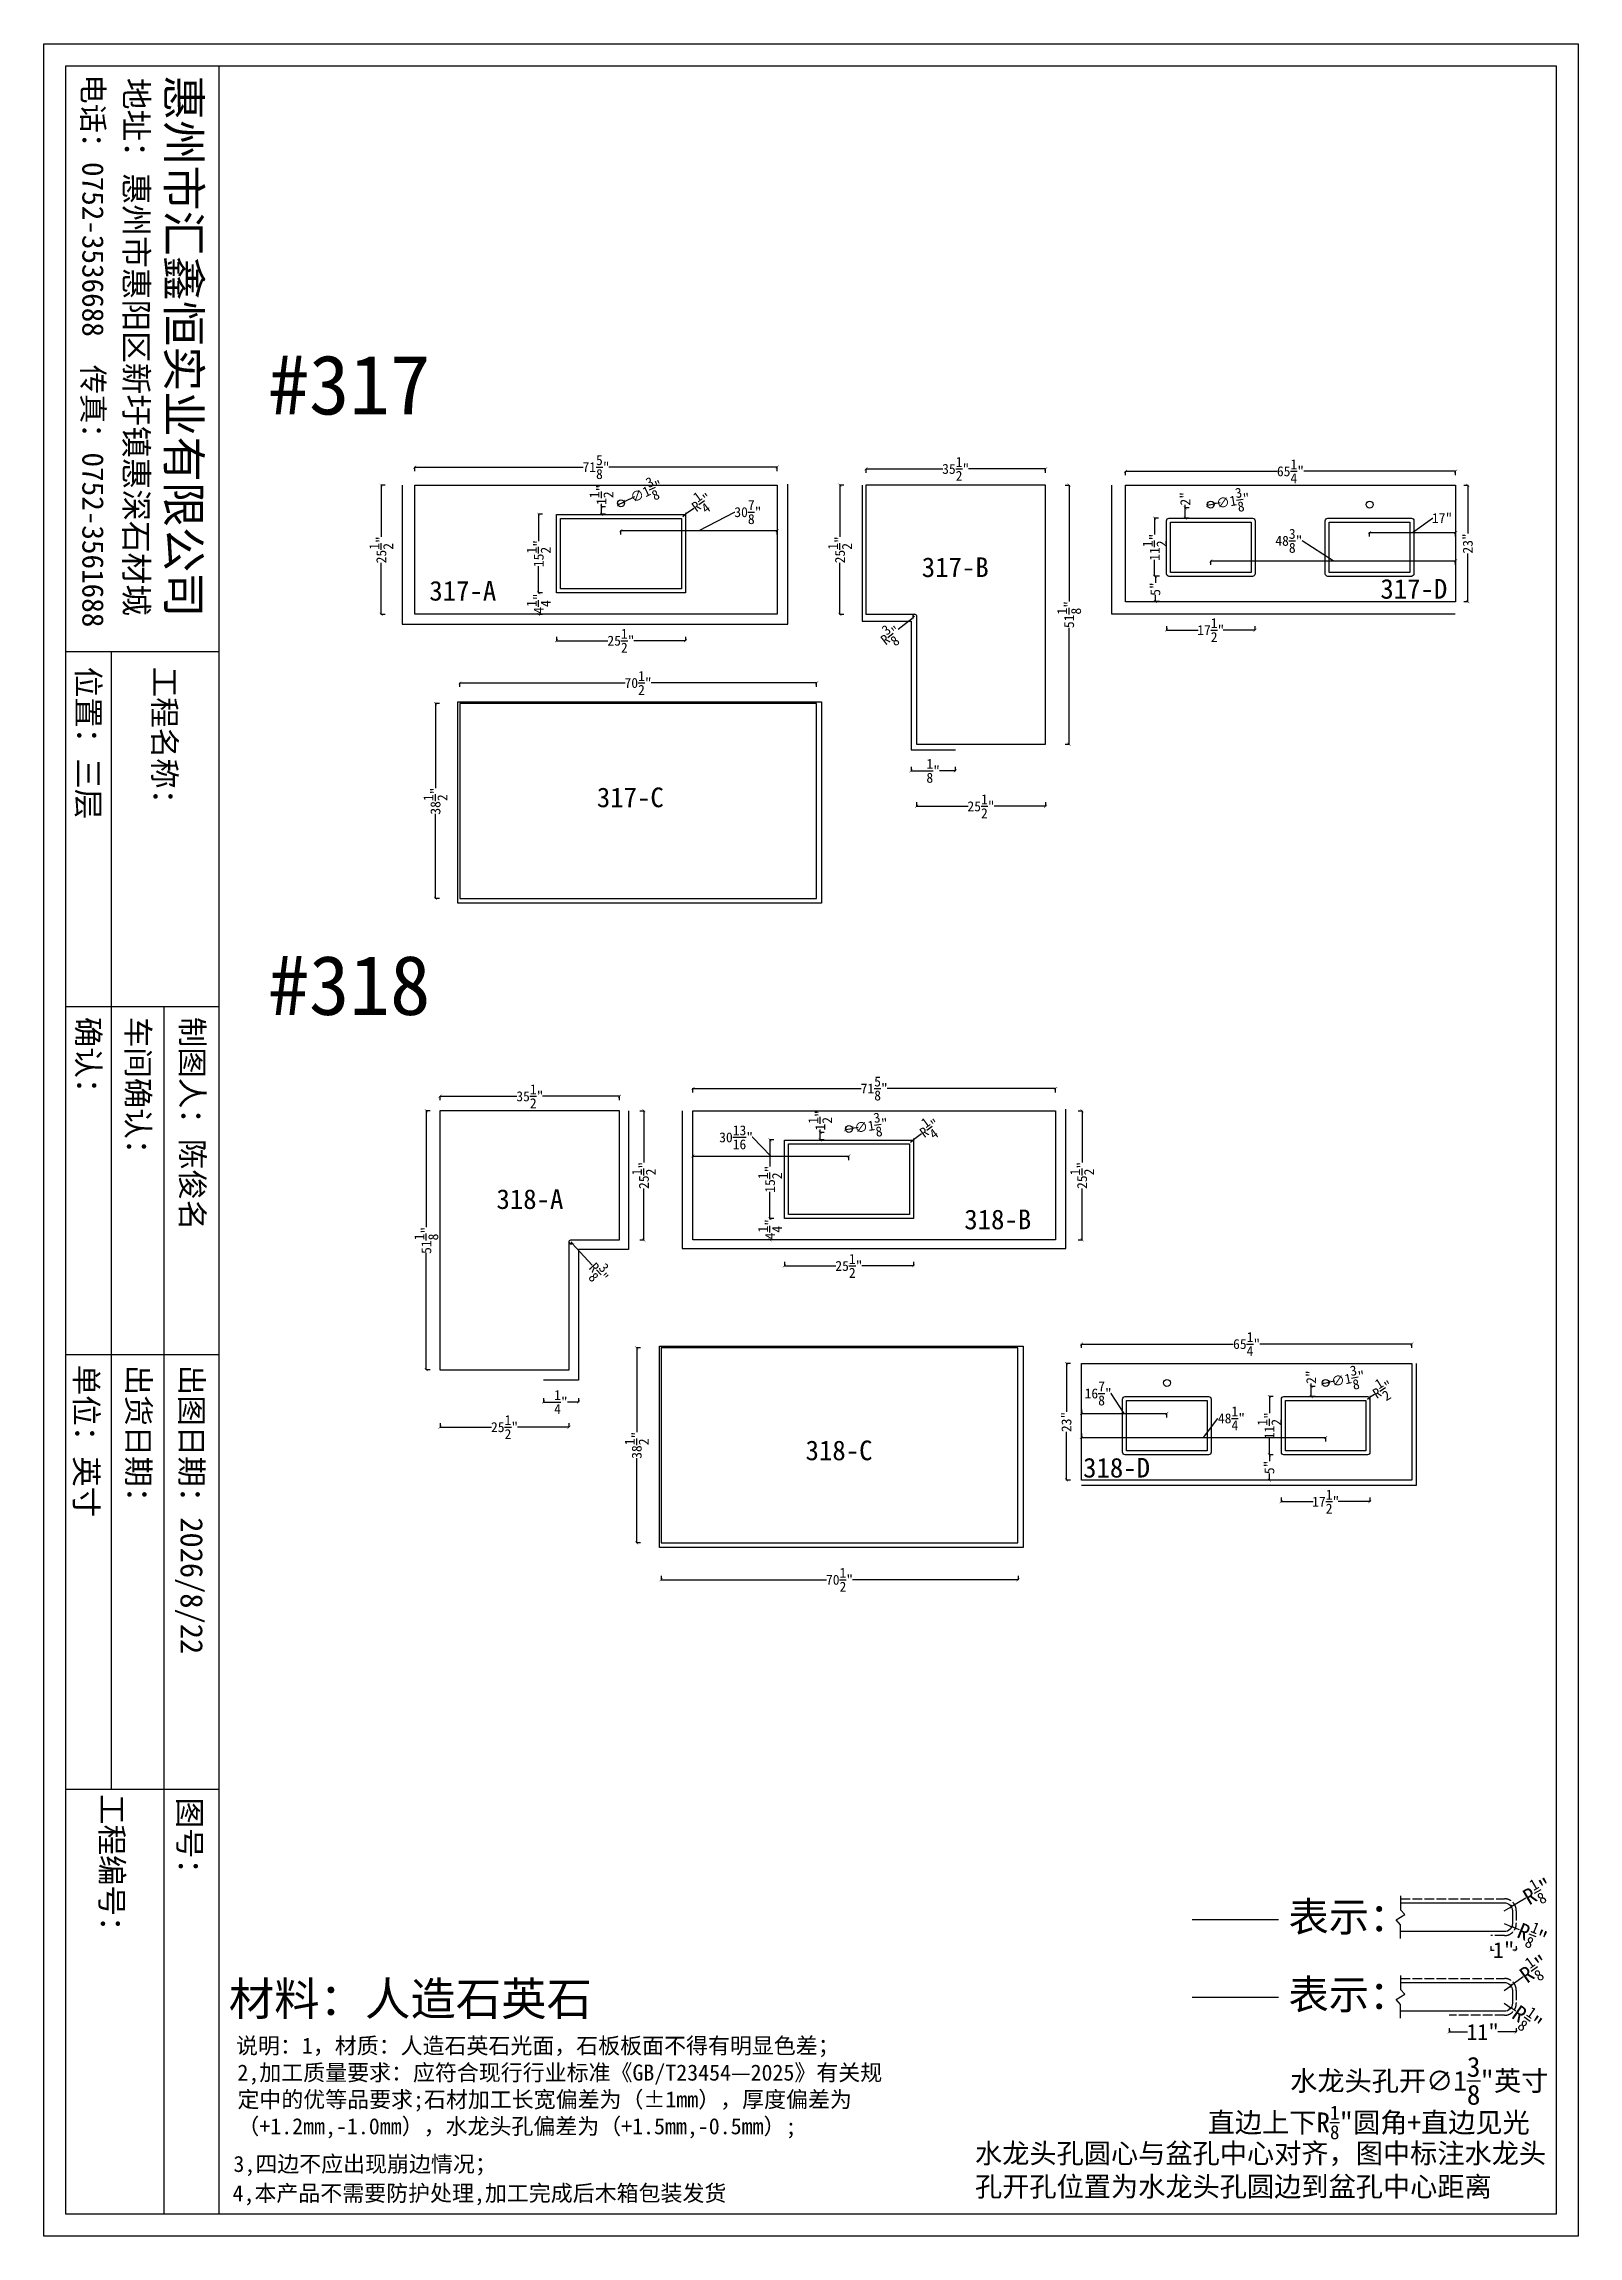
# Model space of a CAD drawing. Header units: millimetres. Extents: x 3183 to 64783, y -8707 to 2293.
# Drawn here: x 57083 to 64783, y -8707 to 2293 of the extents above; entities that cross this region are included whole.
import ezdxf
from ezdxf.lldxf.tags import DXFTag

# ---------------------------------------------------------------- set-up
doc = ezdxf.new("R2010")
doc.units = ezdxf.units.MM
doc.linetypes.add('ACAD_ISO02W100', pattern=[15, 12, -3])
for name, color, linetype in [('大样', 3, 'Continuous'), ('标注', 1, 'Continuous'), ('框', 4, 'Continuous'), ('编号', 6, 'Continuous'), ('说明', 8, 'Continuous')]:
    doc.layers.add(name, color=color, linetype=linetype)
doc.styles.get("Standard").update_dxf_attribs({"font": 'arial.ttf'})
doc.styles.add('样式 1', font='NSimSun.ttf')
tags = doc.linetypes.add('MB', pattern='A,0.5,-0.2,["MB",Standard,S=0.1,R=0,X=-0.1,Y=-0.05],-0.2', length=0.9).pattern_tags.tags
tags[6] = DXFTag(74, 10)
doc.linetypes.add('ZIGZAG', pattern='A,0.00254,-5.08,[131,ltypeshp.shx,S=5.08,R=0,X=-5.08,Y=0],-10.16,[131,ltypeshp.shx,S=5.08,R=180,X=5.08,Y=0],-5.08', length=20.32254)
doc.dimstyles.new('英寸', dxfattribs={"dimtxt": 50, "dimasz": 15, "dimexe": 1, "dimexo": 0.5, "dimtad": 0, "dimdec": 4, "dimlfac": 0.03937, "dimlunit": 5, "dimtxsty": '样式 1', "dimblk": 'ARCHTICK', "dimcen": 2.5, "dimclrt": 1, "dimadec": 0, "dimazin": 0, "dimtfac": 1, "dimtdec": 4, "dimtmove": 0, "dimatfit": 3, "dimfxl": 20, "dimfxlon": 1, "dimtolj": 1, "dimarcsym": 0})

msp = doc.modelspace()

# ---------------------------------------------------------------- texts
at = {"style": '样式 1'}
for s, height, p in [('#317', 298.833937, (58210.09743, 432.87104)), ('#318', 298.833937, (58210.09743, -2579.91959)), ('表示：', 148.335143, (63329.05657, -7179.06421)), ('材料：人造石英石', 167.040749, (58010.89612, -7599.74178)), ('表示：', 148.335143, (63329.05657, -7568.85846))]:
    msp.add_text(s, height=height, dxfattribs=at).set_placement(p)
at = {"layer": '编号', "style": '样式 1'}
for s, p in [('317-B', (61488.61634, -382.8355)), ('317-A', (59017.28853, -500.99702)), ('317-D', (63790.04817, -491.31818)), ('317-C', (59858.02569, -1537.60563)), ('318-A', (59354.22821, -3553.4461)), ('318-B', (61702.14543, -3655.35916)), ('318-C', (60905.5255, -4814.16158)), ('318-D', (62298.31839, -4901.00961))]:
    msp.add_text(s, height=98.784974, dxfattribs=at).set_placement(p)
at = {"layer": '说明', "style": '样式 1'}
for s, p in [('说明：1，材质：人造石英石光面，石板板面不得有明显色差；', (58047.28762, -7792.02171)), ('3,四边不应出现崩边情况；', (58034.18377, -8385.43461)), ('4,本产品不需要防护处理,加工完成后木箱包装发货', (58029.85368, -8531.96857))]:
    msp.add_text(s, height=80.7646928, dxfattribs=at).set_placement(p)
at = {"layer": '说明', "attachment_point": 1, "style": '样式 1'}
for s, insert, char_height, width in [('\\A1;水龙头孔开∅1\\S3/8;"英寸', (63337.53961, -7807.77114), 100.0649113, 1302.0825707), ('2,加工质量要求：应符合现行行业标准《GB/T23454—2025》有关规定中的优等品要求;石材加工长宽偏差为（±1mm），厚度偏差为（+1.2mm,-1.0mm），水龙头孔偏差为（+1.5mm,-0.5mm）;\\P', (58054.18534, -7846.23813), 80.76469278, 3265.2939405), ('\\A1;\\pxql;直边上下R{\\H0.7x;\\S1/8;}"圆角+直边见光', (62923.23137, -8052.88307), 100.0649113, 1776.3365841), ('水龙头孔圆心与盆孔中心对齐，图中标注水龙头孔开孔位置为水龙头孔圆边到盆孔中心距离', (61755.7927, -8241.77375), 100.0649113, 2932.7286827)]:
    msp.add_mtext(s, dxfattribs=dict(at, insert=insert, char_height=char_height, width=width))

# ---------------------------------------------------------------- blocks, each defined once
blk = doc.blocks.new('框')
for p, q in [((20795, -6593), (20795, -7292)), ((22381, -6593), (22381, -7292)), ((24364, -6593), (24364, -7292)), ((20795, -6845), (26302, -6845)), ((19175, -7084), (24364, -7084))]:
    blk.add_line(p, q)
at = {"layer": '框'}
for p, q in [((16502, -6593), (26302, -6593)), ((19175, -6593), (19175, -7292))]:
    blk.add_line(p, q, dxfattribs=at)
for points in [[(16402, -392), (26402, -392), (26402, -7392), (16402, -7392)], [(16502, -492), (26302, -492), (26302, -7292), (16502, -7292)]]:
    blk.add_lwpolyline(points, close=True, dxfattribs=at)
at = {"layer": '框', "style": '样式 1'}
for s, height, p in [('惠州市汇鑫恒实业有限公司', 151.11, (16544, -6829)), ('地址：惠州市惠阳区新圩镇惠深石材城', 105.84, (16557, -7023)), ('电话：0752-3536688', 97.69, (16541, -7216)), ('传真：0752-3561688', 97.69, (17866, -7216))]:
    blk.add_text(s, height=height, dxfattribs=at).set_placement(p)
for tag, p in [('制图人：', (20840, -6765)), ('出图日期：', (22427, -6768)), ('图号：', (24401, -6777)), ('工程名称：', (19243, -6892)), ('车间确认：', (20840, -7013)), ('出货日期：', (22427, -7011)), ('工程编号：', (24385, -7132)), ('位置：', (19243, -7240)), ('确认：', (20840, -7240)), ('单位：', (22427, -7249))]:
    blk.add_attdef(tag, p, '', height=102, dxfattribs=at)
blk = doc.blocks.new('_ArchTick')
at = {"color": 0, "linetype": 'ByBlock', "const_width": 0.15}
blk.add_lwpolyline([(-0.5, -0.5), (0.5, 0.5)], dxfattribs=at)
blk = doc.blocks.new('*D398')
at = {"layer": 'Defpoints', "color": 0, "transparency": 16777216}
for p in [(64472, -7125), (64345, -7199), (64472, -7272)]:
    blk.add_point(p, dxfattribs=at)
at = {"layer": '标注', "color": 0, "lineweight": -2, "transparency": 16777216}
for p, q in [((64345, -7252), (64345, -7273)), ((64472, -7252), (64472, -7273)), ((64345, -7272), (64362, -7272)), ((64472, -7272), (64455, -7272))]:
    blk.add_line(p, q, dxfattribs=at)
at = {"layer": '标注', "color": 0, "lineweight": -2, "transparency": 16777216, "xscale": 15, "yscale": 15, "zscale": 15, "rotation": 180}
blk.add_blockref('_ArchTick', (64345, -7272), dxfattribs=at)
at = {"layer": '标注', "color": 0, "lineweight": -2, "transparency": 16777216, "xscale": 15, "yscale": 15, "zscale": 15}
blk.add_blockref('_ArchTick', (64472, -7272), dxfattribs=at)
at = {"layer": '标注', "color": 1, "transparency": 16777216, "insert": (64409, -7272), "char_height": 80, "attachment_point": 5, "style": '样式 1'}
blk.add_mtext('\\A1;1"', dxfattribs=at)
blk = doc.blocks.new('*D394')
at = {"layer": 'Defpoints', "color": 0, "transparency": 16777216}
for p in [(64412, -7139), (64450, -7155)]:
    blk.add_point(p, dxfattribs=at)
at = {"layer": '标注', "color": 0, "lineweight": -2, "transparency": 16777216}
for p in [(64412, -7139), (64489, -7171)]:
    blk.add_line(p, (64450, -7155), dxfattribs=at)
at = {"layer": '标注', "color": 0, "lineweight": -2, "transparency": 16777216, "xscale": 15, "yscale": 15, "zscale": 15, "rotation": 157.7819886964707}
blk.add_blockref('_ArchTick', (64450, -7155), dxfattribs=at)
at = {"layer": '标注', "color": 1, "transparency": 16777216, "insert": (64553, -7197), "char_height": 80, "attachment_point": 5, "rotation": 337.782, "style": '样式 1'}
blk.add_mtext('\\A1;R{\\H0.7x;\\S1/8;}"', dxfattribs=at)
blk = doc.blocks.new('*D395')
at = {"layer": 'Defpoints', "color": 0, "transparency": 16777216}
for p in [(64412, -7075), (64447, -7055)]:
    blk.add_point(p, dxfattribs=at)
at = {"layer": '标注', "color": 0, "lineweight": -2, "transparency": 16777216}
for p in [(64520, -7012), (64412, -7075)]:
    blk.add_line(p, (64447, -7055), dxfattribs=at)
at = {"layer": '标注', "color": 0, "lineweight": -2, "transparency": 16777216, "xscale": 15, "yscale": 15, "zscale": 15, "rotation": 210.3681656591308}
blk.add_blockref('_ArchTick', (64447, -7055), dxfattribs=at)
at = {"layer": '标注', "color": 1, "transparency": 16777216, "insert": (64580, -6977), "char_height": 80, "width": 32.08, "attachment_point": 5, "rotation": 30.3682, "style": '样式 1'}
blk.add_mtext('\\A1;R{\\H0.7x;\\S1/8;}"', dxfattribs=at)
blk = doc.blocks.new('*D399')
at = {"layer": 'Defpoints', "color": 0, "transparency": 16777216}
for p in [(64472, -7525), (64135, -7599), (64472, -7683)]:
    blk.add_point(p, dxfattribs=at)
at = {"layer": '标注', "color": 0, "lineweight": -2, "transparency": 16777216}
for p, q in [((64135, -7663), (64135, -7684)), ((64135, -7683), (64228, -7683)), ((64472, -7683), (64379, -7683)), ((64472, -7663), (64472, -7684))]:
    blk.add_line(p, q, dxfattribs=at)
at = {"layer": '标注', "color": 0, "lineweight": -2, "transparency": 16777216, "xscale": 15, "yscale": 15, "zscale": 15, "rotation": 180}
blk.add_blockref('_ArchTick', (64135, -7683), dxfattribs=at)
at = {"layer": '标注', "color": 0, "lineweight": -2, "transparency": 16777216, "xscale": 15, "yscale": 15, "zscale": 15}
blk.add_blockref('_ArchTick', (64472, -7683), dxfattribs=at)
at = {"layer": '标注', "color": 1, "transparency": 16777216, "insert": (64304, -7683), "char_height": 80, "attachment_point": 5, "style": '样式 1'}
blk.add_mtext('\\A1;11"', dxfattribs=at)
blk = doc.blocks.new('*D396')
at = {"layer": 'Defpoints', "color": 0, "transparency": 16777216}
for p in [(64412, -7539), (64445, -7562)]:
    blk.add_point(p, dxfattribs=at)
at = {"layer": '标注', "color": 0, "lineweight": -2, "transparency": 16777216}
for p in [(64412, -7539), (64470, -7579)]:
    blk.add_line(p, (64445, -7562), dxfattribs=at)
at = {"layer": '标注', "color": 0, "lineweight": -2, "transparency": 16777216, "xscale": 15, "yscale": 15, "zscale": 15, "rotation": 145.4963367511641}
blk.add_blockref('_ArchTick', (64445, -7562), dxfattribs=at)
at = {"layer": '标注', "color": 1, "transparency": 16777216, "insert": (64527, -7618), "char_height": 80, "attachment_point": 5, "rotation": 325.4963, "style": '样式 1'}
blk.add_mtext('\\A1;R{\\H0.7x;\\S1/8;}"', dxfattribs=at)
blk = doc.blocks.new('*D397')
at = {"layer": 'Defpoints', "color": 0, "transparency": 16777216}
for p in [(64412, -7474), (64445, -7451)]:
    blk.add_point(p, dxfattribs=at)
at = {"layer": '标注', "color": 0, "lineweight": -2, "transparency": 16777216}
for p in [(64412, -7474), (64507, -7407)]:
    blk.add_line(p, (64445, -7451), dxfattribs=at)
at = {"layer": '标注', "color": 0, "lineweight": -2, "transparency": 16777216, "xscale": 15, "yscale": 15, "zscale": 15, "rotation": 215.762672990331}
blk.add_blockref('_ArchTick', (64445, -7451), dxfattribs=at)
at = {"layer": '标注', "color": 1, "transparency": 16777216, "insert": (64563, -7366), "char_height": 80, "width": 32.08, "attachment_point": 5, "rotation": 35.7627, "style": '样式 1'}
blk.add_mtext('\\A1;R{\\H0.7x;\\S1/8;}"', dxfattribs=at)
blk = doc.blocks.new('*D640')
at = {"layer": 'Defpoints', "color": 0, "transparency": 16777216}
for p in [(60763, -150), (59979, -462), (60763, -462)]:
    blk.add_point(p, dxfattribs=at)
at = {"layer": '标注', "color": 0, "lineweight": -2, "transparency": 16777216}
for p, q in [((60371, -150), (60549, -57)), ((60549, -57), (60551, -57)), ((59979, -170), (59979, -149)), ((59979, -150), (60763, -150)), ((60763, -170), (60763, -149))]:
    blk.add_line(p, q, dxfattribs=at)
at = {"layer": '标注', "color": 0, "lineweight": -2, "transparency": 16777216, "xscale": 15, "yscale": 15, "zscale": 15, "rotation": 180}
blk.add_blockref('_ArchTick', (59979, -150), dxfattribs=at)
at = {"layer": '标注', "color": 0, "lineweight": -2, "transparency": 16777216, "xscale": 15, "yscale": 15, "zscale": 15}
blk.add_blockref('_ArchTick', (60763, -150), dxfattribs=at)
at = {"layer": '标注', "color": 1, "transparency": 16777216, "insert": (60616, -57), "char_height": 50, "attachment_point": 5, "style": '样式 1'}
blk.add_mtext('\\A1;30{\\H1x;\\S7/8;}"', dxfattribs=at)
blk = doc.blocks.new('*D641')
at = {"layer": 'Defpoints', "color": 0, "transparency": 16777216}
for p in [(61446, -585), (61453, -579)]:
    blk.add_point(p, dxfattribs=at)
at = {"layer": '标注', "color": 0, "lineweight": -2, "transparency": 16777216}
for p in [(61370, -645), (61453, -579)]:
    blk.add_line(p, (61446, -585), dxfattribs=at)
blk.add_arc((61453, -579), 9.53, 93.0077, 224.3364, dxfattribs=at)
at = {"layer": '标注', "color": 0, "lineweight": -2, "transparency": 16777216, "xscale": 15, "yscale": 15, "zscale": 15, "rotation": 38.32109049774231}
blk.add_blockref('_ArchTick', (61446, -585), dxfattribs=at)
at = {"layer": '标注', "color": 1, "transparency": 16777216, "insert": (61332, -675), "char_height": 50, "attachment_point": 5, "rotation": 38.3211, "style": '样式 1'}
blk.add_mtext('\\A1;R{\\H1x;\\S3/8;}"', dxfattribs=at)
blk = doc.blocks.new('*D642')
at = {"layer": 'Defpoints', "color": 0, "transparency": 16777216}
for p in [(59728, -3719), (59734, -3726)]:
    blk.add_point(p, dxfattribs=at)
at = {"layer": '标注', "color": 0, "lineweight": -2, "transparency": 16777216}
for p in [(59728, -3719), (59835, -3836)]:
    blk.add_line(p, (59734, -3726), dxfattribs=at)
blk.add_arc((59728, -3719), 9.53, 183.0077, 318.3054, dxfattribs=at)
at = {"layer": '标注', "color": 0, "lineweight": -2, "transparency": 16777216, "xscale": 15, "yscale": 15, "zscale": 15, "rotation": 132.290094659817}
blk.add_blockref('_ArchTick', (59734, -3726), dxfattribs=at)
at = {"layer": '标注', "color": 1, "transparency": 16777216, "insert": (59868, -3872), "char_height": 50, "attachment_point": 5, "rotation": 312.2901, "style": '样式 1'}
blk.add_mtext('\\A1;R{\\H1x;\\S3/8;}"', dxfattribs=at)
blk = doc.blocks.new('*D643')
at = {"layer": 'Defpoints', "color": 0, "transparency": 16777216}
for p in [(60289, -79), (60303, -68)]:
    blk.add_point(p, dxfattribs=at)
at = {"layer": '标注', "color": 0, "lineweight": -2, "transparency": 16777216}
for p in [(60289, -79), (60344, -38)]:
    blk.add_line(p, (60303, -68), dxfattribs=at)
at = {"layer": '标注', "color": 0, "lineweight": -2, "transparency": 16777216, "xscale": 15, "yscale": 15, "zscale": 15, "rotation": 216.4564858521931}
blk.add_blockref('_ArchTick', (60303, -68), dxfattribs=at)
at = {"layer": '标注', "color": 1, "transparency": 16777216, "insert": (60384, -8), "char_height": 50, "attachment_point": 5, "rotation": 36.4565, "style": '样式 1'}
blk.add_mtext('\\A1;R\\S1/4;"', dxfattribs=at)
blk = doc.blocks.new('*D644')
at = {"layer": 'Defpoints', "color": 0, "transparency": 16777216}
for p in [(61433, -3218), (61447, -3207)]:
    blk.add_point(p, dxfattribs=at)
at = {"layer": '标注', "color": 0, "lineweight": -2, "transparency": 16777216}
for p in [(61488, -3177), (61433, -3218)]:
    blk.add_line(p, (61447, -3207), dxfattribs=at)
at = {"layer": '标注', "color": 0, "lineweight": -2, "transparency": 16777216, "xscale": 15, "yscale": 15, "zscale": 15, "rotation": 216.4564858522027}
blk.add_blockref('_ArchTick', (61447, -3207), dxfattribs=at)
at = {"layer": '标注', "color": 1, "transparency": 16777216, "insert": (61528, -3148), "char_height": 50, "attachment_point": 5, "rotation": 36.4565, "style": '样式 1'}
blk.add_mtext('\\A1;R\\S1/4;"', dxfattribs=at)
blk = doc.blocks.new('*D645')
at = {"layer": 'Defpoints', "color": 0, "transparency": 16777216}
for p in [(59655, -227), (60303, -265), (60303, -702)]:
    blk.add_point(p, dxfattribs=at)
at = {"layer": '标注', "color": 0, "lineweight": -2, "transparency": 16777216}
for p, q in [((59655, -682), (59655, -703)), ((59655, -702), (59914, -702)), ((60303, -702), (60044, -702)), ((60303, -682), (60303, -703))]:
    blk.add_line(p, q, dxfattribs=at)
at = {"layer": '标注', "color": 0, "lineweight": -2, "transparency": 16777216, "xscale": 15, "yscale": 15, "zscale": 15, "rotation": 180}
blk.add_blockref('_ArchTick', (59655, -702), dxfattribs=at)
at = {"layer": '标注', "color": 0, "lineweight": -2, "transparency": 16777216, "xscale": 15, "yscale": 15, "zscale": 15}
blk.add_blockref('_ArchTick', (60303, -702), dxfattribs=at)
at = {"layer": '标注', "color": 1, "transparency": 16777216, "insert": (59979, -702), "char_height": 50, "attachment_point": 5, "style": '样式 1'}
blk.add_mtext('\\A1;25{\\H1x;\\S1/2;}"', dxfattribs=at)
blk = doc.blocks.new('*D646')
at = {"layer": 'Defpoints', "color": 0, "transparency": 16777216}
for p in [(59566, -68), (59709, -68), (59745, -462)]:
    blk.add_point(p, dxfattribs=at)
at = {"layer": '标注', "color": 0, "lineweight": -2, "transparency": 16777216}
for p, q in [((59586, -68), (59565, -68)), ((59566, -68), (59566, -202)), ((59566, -462), (59566, -328)), ((59586, -462), (59565, -462))]:
    blk.add_line(p, q, dxfattribs=at)
at = {"layer": '标注', "color": 0, "lineweight": -2, "transparency": 16777216, "xscale": 15, "yscale": 15, "zscale": 15}
for p, rotation in [((59566, -68), 90), ((59566, -462), 270)]:
    blk.add_blockref('_ArchTick', p, dxfattribs=dict(at, rotation=rotation))
at = {"layer": '标注', "color": 1, "transparency": 16777216, "insert": (59566, -265), "char_height": 50, "attachment_point": 5, "rotation": 90, "style": '样式 1'}
blk.add_mtext('\\A1;15{\\H1x;\\S1/2;}"', dxfattribs=at)
blk = doc.blocks.new('*D647')
at = {"layer": 'Defpoints', "color": 0, "transparency": 16777216}
for p in [(59745, -462), (59566, -570), (59745, -570)]:
    blk.add_point(p, dxfattribs=at)
at = {"layer": '标注', "color": 0, "lineweight": -2, "transparency": 16777216}
for p, q in [((59586, -462), (59565, -462)), ((59566, -462), (59566, -466)), ((59586, -570), (59565, -570)), ((59566, -570), (59566, -565))]:
    blk.add_line(p, q, dxfattribs=at)
at = {"layer": '标注', "color": 0, "lineweight": -2, "transparency": 16777216, "xscale": 15, "yscale": 15, "zscale": 15}
for p, rotation in [((59566, -462), 90), ((59566, -570), 270)]:
    blk.add_blockref('_ArchTick', p, dxfattribs=dict(at, rotation=rotation))
at = {"layer": '标注', "color": 1, "transparency": 16777216, "insert": (59566, -516), "char_height": 50, "attachment_point": 5, "rotation": 90, "style": '样式 1'}
blk.add_mtext('\\A1;4{\\H1x;\\S1/4;}"', dxfattribs=at)
blk = doc.blocks.new('*D648')
at = {"layer": 'Defpoints', "color": 0, "transparency": 16777216}
for p in [(59881, -30), (59979, -30), (59979, -68)]:
    blk.add_point(p, dxfattribs=at)
at = {"layer": '标注', "color": 0, "lineweight": -2, "transparency": 16777216}
for p, q in [((59901, -30), (59880, -30)), ((59901, -68), (59880, -68)), ((59881, -30), (59881, -15)), ((59881, -68), (59881, -30))]:
    blk.add_line(p, q, dxfattribs=at)
at = {"layer": '标注', "color": 0, "lineweight": -2, "transparency": 16777216, "xscale": 15, "yscale": 15, "zscale": 15}
for p, rotation in [((59881, -30), 90), ((59881, -68), 270)]:
    blk.add_blockref('_ArchTick', p, dxfattribs=dict(at, rotation=rotation))
at = {"layer": '标注', "color": 1, "transparency": 16777216, "insert": (59881, 30), "char_height": 50, "attachment_point": 5, "rotation": 90, "style": '样式 1'}
blk.add_mtext('\\A1;1{\\H1x;\\S1/2;}"', dxfattribs=at)
blk = doc.blocks.new('*D649')
at = {"layer": 'Defpoints', "color": 0, "transparency": 16777216}
for p in [(60763, 169), (58944, 78), (60763, 78)]:
    blk.add_point(p, dxfattribs=at)
at = {"layer": '标注', "color": 0, "lineweight": -2, "transparency": 16777216}
for p, q in [((58944, 149), (58944, 170)), ((58944, 169), (59789, 169)), ((60763, 169), (59919, 169)), ((60763, 149), (60763, 170))]:
    blk.add_line(p, q, dxfattribs=at)
at = {"layer": '标注', "color": 0, "lineweight": -2, "transparency": 16777216, "xscale": 15, "yscale": 15, "zscale": 15, "rotation": 180}
blk.add_blockref('_ArchTick', (58944, 169), dxfattribs=at)
at = {"layer": '标注', "color": 0, "lineweight": -2, "transparency": 16777216, "xscale": 15, "yscale": 15, "zscale": 15}
blk.add_blockref('_ArchTick', (60763, 169), dxfattribs=at)
at = {"layer": '标注', "color": 1, "transparency": 16777216, "insert": (59854, 169), "char_height": 50, "attachment_point": 5, "style": '样式 1'}
blk.add_mtext('\\A1;71{\\H1x;\\S5/8;}"', dxfattribs=at)
blk = doc.blocks.new('*D650')
at = {"layer": 'Defpoints', "color": 0, "transparency": 16777216}
for p in [(58944, 78), (58776, -570), (58944, -570)]:
    blk.add_point(p, dxfattribs=at)
at = {"layer": '标注', "color": 0, "lineweight": -2, "transparency": 16777216}
for p, q in [((58796, 78), (58775, 78)), ((58776, 78), (58776, -181)), ((58776, -570), (58776, -311)), ((58796, -570), (58775, -570))]:
    blk.add_line(p, q, dxfattribs=at)
at = {"layer": '标注', "color": 0, "lineweight": -2, "transparency": 16777216, "xscale": 15, "yscale": 15, "zscale": 15}
for p, rotation in [((58776, 78), 90), ((58776, -570), 270)]:
    blk.add_blockref('_ArchTick', p, dxfattribs=dict(at, rotation=rotation))
at = {"layer": '标注', "color": 1, "transparency": 16777216, "insert": (58776, -246), "char_height": 50, "attachment_point": 5, "rotation": 90, "style": '样式 1'}
blk.add_mtext('\\A1;25{\\H1x;\\S1/2;}"', dxfattribs=at)
blk = doc.blocks.new('*D651')
at = {"layer": 'Defpoints', "color": 0, "transparency": 16777216}
for p in [(59963, -20), (59995, -5)]:
    blk.add_point(p, dxfattribs=at)
at = {"layer": '标注', "color": 0, "lineweight": -2, "transparency": 16777216}
for p in [(60047, 19), (59963, -20)]:
    blk.add_line(p, (59995, -5), dxfattribs=at)
at = {"layer": '标注', "color": 0, "lineweight": -2, "transparency": 16777216, "xscale": 15, "yscale": 15, "zscale": 15}
for p, rotation in [((59995, -5), 205.0535196668211), ((59963, -20), 25.05351966682111)]:
    blk.add_blockref('_ArchTick', p, dxfattribs=dict(at, rotation=rotation))
at = {"layer": '标注', "color": 1, "transparency": 16777216, "insert": (60107, 47), "char_height": 50, "attachment_point": 5, "rotation": 25.0535, "style": '样式 1'}
blk.add_mtext('\\A1;∅1{\\H1x;\\S3/8;}"', dxfattribs=at)
blk = doc.blocks.new('*D652')
at = {"layer": 'Defpoints', "color": 0, "transparency": 16777216}
for p in [(62110, 160), (61209, 78), (62110, 78)]:
    blk.add_point(p, dxfattribs=at)
at = {"layer": '标注', "color": 0, "lineweight": -2, "transparency": 16777216}
for p, q in [((61209, 140), (61209, 161)), ((61209, 160), (61595, 160)), ((62110, 160), (61724, 160)), ((62110, 140), (62110, 161))]:
    blk.add_line(p, q, dxfattribs=at)
at = {"layer": '标注', "color": 0, "lineweight": -2, "transparency": 16777216, "xscale": 15, "yscale": 15, "zscale": 15, "rotation": 180}
blk.add_blockref('_ArchTick', (61209, 160), dxfattribs=at)
at = {"layer": '标注', "color": 0, "lineweight": -2, "transparency": 16777216, "xscale": 15, "yscale": 15, "zscale": 15}
blk.add_blockref('_ArchTick', (62110, 160), dxfattribs=at)
at = {"layer": '标注', "color": 1, "transparency": 16777216, "insert": (61659, 160), "char_height": 50, "attachment_point": 5, "style": '样式 1'}
blk.add_mtext('\\A1;35{\\H1x;\\S1/2;}"', dxfattribs=at)
blk = doc.blocks.new('*D653')
at = {"layer": 'Defpoints', "color": 0, "transparency": 16777216}
for p in [(61209, 78), (61078, -570), (61209, -570)]:
    blk.add_point(p, dxfattribs=at)
at = {"layer": '标注', "color": 0, "lineweight": -2, "transparency": 16777216}
for p, q in [((61098, 78), (61077, 78)), ((61078, 78), (61078, -181)), ((61078, -570), (61078, -311)), ((61098, -570), (61077, -570))]:
    blk.add_line(p, q, dxfattribs=at)
at = {"layer": '标注', "color": 0, "lineweight": -2, "transparency": 16777216, "xscale": 15, "yscale": 15, "zscale": 15}
for p, rotation in [((61078, 78), 90), ((61078, -570), 270)]:
    blk.add_blockref('_ArchTick', p, dxfattribs=dict(at, rotation=rotation))
at = {"layer": '标注', "color": 1, "transparency": 16777216, "insert": (61078, -246), "char_height": 50, "attachment_point": 5, "rotation": 90, "style": '样式 1'}
blk.add_mtext('\\A1;25{\\H1x;\\S1/2;}"', dxfattribs=at)
blk = doc.blocks.new('*D654')
at = {"layer": 'Defpoints', "color": 0, "transparency": 16777216}
for p in [(61463, -1221), (62110, -1221), (62110, -1533)]:
    blk.add_point(p, dxfattribs=at)
at = {"layer": '标注', "color": 0, "lineweight": -2, "transparency": 16777216}
for p, q in [((61463, -1513), (61463, -1534)), ((61463, -1533), (61721, -1533)), ((62110, -1533), (61852, -1533)), ((62110, -1513), (62110, -1534))]:
    blk.add_line(p, q, dxfattribs=at)
at = {"layer": '标注', "color": 0, "lineweight": -2, "transparency": 16777216, "xscale": 15, "yscale": 15, "zscale": 15, "rotation": 180}
blk.add_blockref('_ArchTick', (61463, -1533), dxfattribs=at)
at = {"layer": '标注', "color": 0, "lineweight": -2, "transparency": 16777216, "xscale": 15, "yscale": 15, "zscale": 15}
blk.add_blockref('_ArchTick', (62110, -1533), dxfattribs=at)
at = {"layer": '标注', "color": 1, "transparency": 16777216, "insert": (61786, -1533), "char_height": 50, "attachment_point": 5, "style": '样式 1'}
blk.add_mtext('\\A1;25{\\H1x;\\S1/2;}"', dxfattribs=at)
blk = doc.blocks.new('*D655')
at = {"layer": 'Defpoints', "color": 0, "transparency": 16777216}
for p in [(61435, -1250), (61657, -1250), (61657, -1355)]:
    blk.add_point(p, dxfattribs=at)
at = {"layer": '标注', "color": 0, "lineweight": -2, "transparency": 16777216}
for p, q in [((61435, -1335), (61435, -1356)), ((61435, -1355), (61515, -1355)), ((61657, -1355), (61578, -1355)), ((61657, -1335), (61657, -1356))]:
    blk.add_line(p, q, dxfattribs=at)
at = {"layer": '标注', "color": 0, "lineweight": -2, "transparency": 16777216, "xscale": 15, "yscale": 15, "zscale": 15, "rotation": 180}
blk.add_blockref('_ArchTick', (61435, -1355), dxfattribs=at)
at = {"layer": '标注', "color": 0, "lineweight": -2, "transparency": 16777216, "xscale": 15, "yscale": 15, "zscale": 15}
blk.add_blockref('_ArchTick', (61657, -1355), dxfattribs=at)
at = {"layer": '标注', "color": 1, "transparency": 16777216, "insert": (61546, -1355), "char_height": 50, "attachment_point": 5, "style": '样式 1'}
blk.add_mtext('\\A1;\\S1/8;"', dxfattribs=at)
blk = doc.blocks.new('*D656')
at = {"layer": 'Defpoints', "color": 0, "transparency": 16777216}
for p in [(62110, 78), (62228, 78), (62110, -1221)]:
    blk.add_point(p, dxfattribs=at)
at = {"layer": '标注', "color": 0, "lineweight": -2, "transparency": 16777216}
for p, q in [((62208, 78), (62229, 78)), ((62228, 78), (62228, -506)), ((62228, -1221), (62228, -637)), ((62208, -1221), (62229, -1221))]:
    blk.add_line(p, q, dxfattribs=at)
at = {"layer": '标注', "color": 0, "lineweight": -2, "transparency": 16777216, "xscale": 15, "yscale": 15, "zscale": 15}
for p, rotation in [((62228, 78), 90), ((62228, -1221), 270)]:
    blk.add_blockref('_ArchTick', p, dxfattribs=dict(at, rotation=rotation))
at = {"layer": '标注', "color": 1, "transparency": 16777216, "insert": (62228, -571), "char_height": 50, "attachment_point": 5, "rotation": 90, "style": '样式 1'}
blk.add_mtext('\\A1;51{\\H1x;\\S1/8;}"', dxfattribs=at)
blk = doc.blocks.new('*D657')
at = {"layer": 'Defpoints', "color": 0, "transparency": 16777216}
for p in [(64168, -159), (63736, -379), (64168, -379)]:
    blk.add_point(p, dxfattribs=at)
at = {"layer": '标注', "color": 0, "lineweight": -2, "transparency": 16777216}
for p, q in [((63952, -159), (64052, -87)), ((64052, -87), (64053, -87)), ((63736, -179), (63736, -158)), ((63736, -159), (64168, -159)), ((64168, -179), (64168, -158))]:
    blk.add_line(p, q, dxfattribs=at)
at = {"layer": '标注', "color": 0, "lineweight": -2, "transparency": 16777216, "xscale": 15, "yscale": 15, "zscale": 15, "rotation": 180}
blk.add_blockref('_ArchTick', (63736, -159), dxfattribs=at)
at = {"layer": '标注', "color": 0, "lineweight": -2, "transparency": 16777216, "xscale": 15, "yscale": 15, "zscale": 15}
blk.add_blockref('_ArchTick', (64168, -159), dxfattribs=at)
at = {"layer": '标注', "color": 1, "transparency": 16777216, "insert": (64100, -87), "char_height": 50, "attachment_point": 5, "style": '样式 1'}
blk.add_mtext('\\A1;17"', dxfattribs=at)
blk = doc.blocks.new('*D658')
at = {"layer": 'Defpoints', "color": 0, "transparency": 16777216}
for p in [(64168, -302), (62939, -379), (64168, -379)]:
    blk.add_point(p, dxfattribs=at)
at = {"layer": '标注', "color": 0, "lineweight": -2, "transparency": 16777216}
for p, q in [((63398, -201), (63397, -201)), ((63554, -302), (63398, -201)), ((62939, -322), (62939, -301)), ((62939, -302), (64168, -302)), ((64168, -322), (64168, -301))]:
    blk.add_line(p, q, dxfattribs=at)
at = {"layer": '标注', "color": 0, "lineweight": -2, "transparency": 16777216, "xscale": 15, "yscale": 15, "zscale": 15, "rotation": 180}
blk.add_blockref('_ArchTick', (62939, -302), dxfattribs=at)
at = {"layer": '标注', "color": 0, "lineweight": -2, "transparency": 16777216, "xscale": 15, "yscale": 15, "zscale": 15}
blk.add_blockref('_ArchTick', (64168, -302), dxfattribs=at)
at = {"layer": '标注', "color": 1, "transparency": 16777216, "insert": (63331, -201), "char_height": 50, "attachment_point": 5, "style": '样式 1'}
blk.add_mtext('\\A1;48{\\H1x;\\S3/8;}"', dxfattribs=at)
blk = doc.blocks.new('*D659')
at = {"layer": 'Defpoints', "color": 0, "transparency": 16777216}
for p in [(60961, -914), (59170, -1121), (60961, -1168)]:
    blk.add_point(p, dxfattribs=at)
at = {"layer": '标注', "color": 0, "lineweight": -2, "transparency": 16777216}
for p, q in [((59170, -934), (59170, -913)), ((59170, -914), (60001, -914)), ((60961, -914), (60130, -914)), ((60961, -934), (60961, -913))]:
    blk.add_line(p, q, dxfattribs=at)
at = {"layer": '标注', "color": 0, "lineweight": -2, "transparency": 16777216, "xscale": 15, "yscale": 15, "zscale": 15, "rotation": 180}
blk.add_blockref('_ArchTick', (59170, -914), dxfattribs=at)
at = {"layer": '标注', "color": 0, "lineweight": -2, "transparency": 16777216, "xscale": 15, "yscale": 15, "zscale": 15}
blk.add_blockref('_ArchTick', (60961, -914), dxfattribs=at)
at = {"layer": '标注', "color": 1, "transparency": 16777216, "insert": (60065, -914), "char_height": 50, "attachment_point": 5, "style": '样式 1'}
blk.add_mtext('\\A1;70{\\H1x;\\S1/2;}"', dxfattribs=at)
blk = doc.blocks.new('*D660')
at = {"layer": 'Defpoints', "color": 0, "transparency": 16777216}
for p in [(59326, -1018), (59048, -1995), (59406, -1995)]:
    blk.add_point(p, dxfattribs=at)
at = {"layer": '标注', "color": 0, "lineweight": -2, "transparency": 16777216}
for p, q in [((59068, -1018), (59047, -1018)), ((59048, -1018), (59048, -1442)), ((59048, -1995), (59048, -1571)), ((59068, -1995), (59047, -1995))]:
    blk.add_line(p, q, dxfattribs=at)
at = {"layer": '标注', "color": 0, "lineweight": -2, "transparency": 16777216, "xscale": 15, "yscale": 15, "zscale": 15}
for p, rotation in [((59048, -1018), 90), ((59048, -1995), 270)]:
    blk.add_blockref('_ArchTick', p, dxfattribs=dict(at, rotation=rotation))
at = {"layer": '标注', "color": 1, "transparency": 16777216, "insert": (59048, -1507), "char_height": 50, "attachment_point": 5, "rotation": 90, "style": '样式 1'}
blk.add_mtext('\\A1;38{\\H1x;\\S1/2;}"', dxfattribs=at)
blk = doc.blocks.new('*D661')
at = {"layer": 'Defpoints', "color": 0, "transparency": 16777216}
for p in [(62657, -87), (62790, -87), (62801, -379)]:
    blk.add_point(p, dxfattribs=at)
at = {"layer": '标注', "color": 0, "lineweight": -2, "transparency": 16777216}
for p, q in [((62677, -87), (62656, -87)), ((62657, -87), (62657, -170)), ((62657, -379), (62657, -296)), ((62677, -379), (62656, -379))]:
    blk.add_line(p, q, dxfattribs=at)
at = {"layer": '标注', "color": 0, "lineweight": -2, "transparency": 16777216, "xscale": 15, "yscale": 15, "zscale": 15}
for p, rotation in [((62657, -87), 90), ((62657, -379), 270)]:
    blk.add_blockref('_ArchTick', p, dxfattribs=dict(at, rotation=rotation))
at = {"layer": '标注', "color": 1, "transparency": 16777216, "insert": (62657, -233), "char_height": 50, "attachment_point": 5, "rotation": 90, "style": '样式 1'}
blk.add_mtext('\\A1;11{\\H1x;\\S1/2;}"', dxfattribs=at)
blk = doc.blocks.new('*D662')
at = {"layer": 'Defpoints', "color": 0, "transparency": 16777216}
for p in [(62807, -379), (62661, -506), (62807, -506)]:
    blk.add_point(p, dxfattribs=at)
at = {"layer": '标注', "color": 0, "lineweight": -2, "transparency": 16777216}
for p, q in [((62681, -379), (62660, -379)), ((62661, -379), (62661, -411)), ((62681, -506), (62660, -506)), ((62661, -506), (62661, -474))]:
    blk.add_line(p, q, dxfattribs=at)
at = {"layer": '标注', "color": 0, "lineweight": -2, "transparency": 16777216, "xscale": 15, "yscale": 15, "zscale": 15}
for p, rotation in [((62661, -379), 90), ((62661, -506), 270)]:
    blk.add_blockref('_ArchTick', p, dxfattribs=dict(at, rotation=rotation))
at = {"layer": '标注', "color": 1, "transparency": 16777216, "insert": (62661, -443), "char_height": 50, "attachment_point": 5, "rotation": 90, "style": '样式 1'}
blk.add_mtext('\\A1;5"', dxfattribs=at)
blk = doc.blocks.new('*D663')
at = {"layer": 'Defpoints', "color": 0, "transparency": 16777216}
for p in [(62717, -275), (63161, -285), (63161, -649)]:
    blk.add_point(p, dxfattribs=at)
at = {"layer": '标注', "color": 0, "lineweight": -2, "transparency": 16777216}
for p, q in [((62717, -629), (62717, -650)), ((62717, -649), (62876, -649)), ((63161, -649), (63002, -649)), ((63161, -629), (63161, -650))]:
    blk.add_line(p, q, dxfattribs=at)
at = {"layer": '标注', "color": 0, "lineweight": -2, "transparency": 16777216, "xscale": 15, "yscale": 15, "zscale": 15, "rotation": 180}
blk.add_blockref('_ArchTick', (62717, -649), dxfattribs=at)
at = {"layer": '标注', "color": 0, "lineweight": -2, "transparency": 16777216, "xscale": 15, "yscale": 15, "zscale": 15}
blk.add_blockref('_ArchTick', (63161, -649), dxfattribs=at)
at = {"layer": '标注', "color": 1, "transparency": 16777216, "insert": (62939, -649), "char_height": 50, "attachment_point": 5, "style": '样式 1'}
blk.add_mtext('\\A1;17{\\H1x;\\S1/2;}"', dxfattribs=at)
blk = doc.blocks.new('*D664')
at = {"layer": 'Defpoints', "color": 0, "transparency": 16777216}
for p in [(62811, -36), (62939, -36), (62939, -87)]:
    blk.add_point(p, dxfattribs=at)
at = {"layer": '标注', "color": 0, "lineweight": -2, "transparency": 16777216}
for p, q in [((62831, -36), (62810, -36)), ((62831, -87), (62810, -87)), ((62811, -36), (62811, -21)), ((62811, -87), (62811, -36))]:
    blk.add_line(p, q, dxfattribs=at)
at = {"layer": '标注', "color": 0, "lineweight": -2, "transparency": 16777216, "xscale": 15, "yscale": 15, "zscale": 15}
for p, rotation in [((62811, -36), 90), ((62811, -87), 270)]:
    blk.add_blockref('_ArchTick', p, dxfattribs=dict(at, rotation=rotation))
at = {"layer": '标注', "color": 1, "transparency": 16777216, "insert": (62811, 10), "char_height": 50, "attachment_point": 5, "rotation": 90, "style": '样式 1'}
blk.add_mtext('\\A1;2"', dxfattribs=at)
blk = doc.blocks.new('*D665')
at = {"layer": 'Defpoints', "color": 0, "transparency": 16777216}
for p in [(64168, 148), (62511, 78), (64168, 78)]:
    blk.add_point(p, dxfattribs=at)
at = {"layer": '标注', "color": 0, "lineweight": -2, "transparency": 16777216}
for p, q in [((62511, 128), (62511, 149)), ((62511, 148), (63272, 148)), ((64168, 148), (63406, 148)), ((64168, 128), (64168, 149))]:
    blk.add_line(p, q, dxfattribs=at)
at = {"layer": '标注', "color": 0, "lineweight": -2, "transparency": 16777216, "xscale": 15, "yscale": 15, "zscale": 15, "rotation": 180}
blk.add_blockref('_ArchTick', (62511, 148), dxfattribs=at)
at = {"layer": '标注', "color": 0, "lineweight": -2, "transparency": 16777216, "xscale": 15, "yscale": 15, "zscale": 15}
blk.add_blockref('_ArchTick', (64168, 148), dxfattribs=at)
at = {"layer": '标注', "color": 1, "transparency": 16777216, "insert": (63339, 148), "char_height": 50, "attachment_point": 5, "style": '样式 1'}
blk.add_mtext('\\A1;65{\\H1x;\\S1/4;}"', dxfattribs=at)
blk = doc.blocks.new('*D666')
at = {"layer": 'Defpoints', "color": 0, "transparency": 16777216}
for p in [(64168, 78), (64229, 78), (64168, -506)]:
    blk.add_point(p, dxfattribs=at)
at = {"layer": '标注', "color": 0, "lineweight": -2, "transparency": 16777216}
for p, q in [((64209, 78), (64230, 78)), ((64229, 78), (64229, -165)), ((64229, -506), (64229, -264)), ((64209, -506), (64230, -506))]:
    blk.add_line(p, q, dxfattribs=at)
at = {"layer": '标注', "color": 0, "lineweight": -2, "transparency": 16777216, "xscale": 15, "yscale": 15, "zscale": 15}
for p, rotation in [((64229, 78), 90), ((64229, -506), 270)]:
    blk.add_blockref('_ArchTick', p, dxfattribs=dict(at, rotation=rotation))
at = {"layer": '标注', "color": 1, "transparency": 16777216, "insert": (64229, -214), "char_height": 50, "attachment_point": 5, "rotation": 90, "style": '样式 1'}
blk.add_mtext('\\A1;23"', dxfattribs=at)
blk = doc.blocks.new('*D667')
at = {"layer": 'Defpoints', "color": 0, "transparency": 16777216}
for p in [(62922, -22), (62956, -16)]:
    blk.add_point(p, dxfattribs=at)
at = {"layer": '标注', "color": 0, "lineweight": -2, "transparency": 16777216}
for p in [(62922, -22), (62986, -11)]:
    blk.add_line(p, (62956, -16), dxfattribs=at)
at = {"layer": '标注', "color": 0, "lineweight": -2, "transparency": 16777216, "xscale": 15, "yscale": 15, "zscale": 15}
for p, rotation in [((62922, -22), 9.8458560492438), ((62956, -16), 189.8458560492438)]:
    blk.add_blockref('_ArchTick', p, dxfattribs=dict(at, rotation=rotation))
at = {"layer": '标注', "color": 1, "transparency": 16777216, "insert": (63051, 0), "char_height": 50, "attachment_point": 5, "rotation": 9.8459, "style": '样式 1'}
blk.add_mtext('\\A1;∅1{\\H1x;\\S3/8;}"', dxfattribs=at)
blk = doc.blocks.new('*D668')
at = {"layer": 'Defpoints', "color": 0, "transparency": 16777216}
for p in [(59071, -3061), (59972, -2988), (59972, -3061)]:
    blk.add_point(p, dxfattribs=at)
at = {"layer": '标注', "color": 0, "lineweight": -2, "transparency": 16777216}
for p, q in [((59071, -3008), (59071, -2987)), ((59071, -2988), (59457, -2988)), ((59972, -2988), (59586, -2988)), ((59972, -3008), (59972, -2987))]:
    blk.add_line(p, q, dxfattribs=at)
at = {"layer": '标注', "color": 0, "lineweight": -2, "transparency": 16777216, "xscale": 15, "yscale": 15, "zscale": 15, "rotation": 180}
blk.add_blockref('_ArchTick', (59071, -2988), dxfattribs=at)
at = {"layer": '标注', "color": 0, "lineweight": -2, "transparency": 16777216, "xscale": 15, "yscale": 15, "zscale": 15}
blk.add_blockref('_ArchTick', (59972, -2988), dxfattribs=at)
at = {"layer": '标注', "color": 1, "transparency": 16777216, "insert": (59522, -2988), "char_height": 50, "attachment_point": 5, "style": '样式 1'}
blk.add_mtext('\\A1;35{\\H1x;\\S1/2;}"', dxfattribs=at)
blk = doc.blocks.new('*D669')
at = {"layer": 'Defpoints', "color": 0, "transparency": 16777216}
for p in [(59071, -3061), (59002, -4360), (59071, -4360)]:
    blk.add_point(p, dxfattribs=at)
at = {"layer": '标注', "color": 0, "lineweight": -2, "transparency": 16777216}
for p, q in [((59022, -3061), (59001, -3061)), ((59002, -3061), (59002, -3645)), ((59002, -4360), (59002, -3776)), ((59022, -4360), (59001, -4360))]:
    blk.add_line(p, q, dxfattribs=at)
at = {"layer": '标注', "color": 0, "lineweight": -2, "transparency": 16777216, "xscale": 15, "yscale": 15, "zscale": 15}
for p, rotation in [((59002, -3061), 90), ((59002, -4360), 270)]:
    blk.add_blockref('_ArchTick', p, dxfattribs=dict(at, rotation=rotation))
at = {"layer": '标注', "color": 1, "transparency": 16777216, "insert": (59002, -3711), "char_height": 50, "attachment_point": 5, "rotation": 90, "style": '样式 1'}
blk.add_mtext('\\A1;51{\\H1x;\\S1/8;}"', dxfattribs=at)
blk = doc.blocks.new('*D670')
at = {"layer": 'Defpoints', "color": 0, "transparency": 16777216}
for p in [(59071, -4360), (59718, -4360), (59718, -4648)]:
    blk.add_point(p, dxfattribs=at)
at = {"layer": '标注', "color": 0, "lineweight": -2, "transparency": 16777216}
for p, q in [((59071, -4628), (59071, -4649)), ((59071, -4648), (59329, -4648)), ((59718, -4648), (59460, -4648)), ((59718, -4628), (59718, -4649))]:
    blk.add_line(p, q, dxfattribs=at)
at = {"layer": '标注', "color": 0, "lineweight": -2, "transparency": 16777216, "xscale": 15, "yscale": 15, "zscale": 15, "rotation": 180}
blk.add_blockref('_ArchTick', (59071, -4648), dxfattribs=at)
at = {"layer": '标注', "color": 0, "lineweight": -2, "transparency": 16777216, "xscale": 15, "yscale": 15, "zscale": 15}
blk.add_blockref('_ArchTick', (59718, -4648), dxfattribs=at)
at = {"layer": '标注', "color": 1, "transparency": 16777216, "insert": (59395, -4648), "char_height": 50, "attachment_point": 5, "style": '样式 1'}
blk.add_mtext('\\A1;25{\\H1x;\\S1/2;}"', dxfattribs=at)
blk = doc.blocks.new('*D671')
at = {"layer": 'Defpoints', "color": 0, "transparency": 16777216}
for p in [(59590, -4412), (59766, -4412), (59766, -4522)]:
    blk.add_point(p, dxfattribs=at)
at = {"layer": '标注', "color": 0, "lineweight": -2, "transparency": 16777216}
for p, q in [((59590, -4502), (59590, -4523)), ((59766, -4502), (59766, -4523)), ((59590, -4522), (59645, -4522)), ((59766, -4522), (59711, -4522))]:
    blk.add_line(p, q, dxfattribs=at)
at = {"layer": '标注', "color": 0, "lineweight": -2, "transparency": 16777216, "xscale": 15, "yscale": 15, "zscale": 15, "rotation": 180}
blk.add_blockref('_ArchTick', (59590, -4522), dxfattribs=at)
at = {"layer": '标注', "color": 0, "lineweight": -2, "transparency": 16777216, "xscale": 15, "yscale": 15, "zscale": 15}
blk.add_blockref('_ArchTick', (59766, -4522), dxfattribs=at)
at = {"layer": '标注', "color": 1, "transparency": 16777216, "insert": (59678, -4522), "char_height": 50, "attachment_point": 5, "style": '样式 1'}
blk.add_mtext('\\A1;\\S1/4;"', dxfattribs=at)
blk = doc.blocks.new('*D672')
at = {"layer": 'Defpoints', "color": 0, "transparency": 16777216}
for p in [(59972, -3061), (60094, -3061), (59972, -3709)]:
    blk.add_point(p, dxfattribs=at)
at = {"layer": '标注', "color": 0, "lineweight": -2, "transparency": 16777216}
for p, q in [((60074, -3061), (60095, -3061)), ((60094, -3061), (60094, -3320)), ((60094, -3709), (60094, -3450)), ((60074, -3709), (60095, -3709))]:
    blk.add_line(p, q, dxfattribs=at)
at = {"layer": '标注', "color": 0, "lineweight": -2, "transparency": 16777216, "xscale": 15, "yscale": 15, "zscale": 15}
for p, rotation in [((60094, -3061), 90), ((60094, -3709), 270)]:
    blk.add_blockref('_ArchTick', p, dxfattribs=dict(at, rotation=rotation))
at = {"layer": '标注', "color": 1, "transparency": 16777216, "insert": (60094, -3385), "char_height": 50, "attachment_point": 5, "rotation": 90, "style": '样式 1'}
blk.add_mtext('\\A1;25{\\H1x;\\S1/2;}"', dxfattribs=at)
blk = doc.blocks.new('*D673')
at = {"layer": 'Defpoints', "color": 0, "transparency": 16777216}
for p in [(60340, -3288), (61123, -3288), (61123, -3601)]:
    blk.add_point(p, dxfattribs=at)
at = {"layer": '标注', "color": 0, "lineweight": -2, "transparency": 16777216}
for p, q in [((60340, -3288), (60340, -3287)), ((60340, -3288), (61123, -3288)), ((60639, -3194), (60638, -3194)), ((60732, -3288), (60639, -3194)), ((61123, -3308), (61123, -3287))]:
    blk.add_line(p, q, dxfattribs=at)
at = {"layer": '标注', "color": 0, "lineweight": -2, "transparency": 16777216, "xscale": 15, "yscale": 15, "zscale": 15, "rotation": 180}
blk.add_blockref('_ArchTick', (60340, -3288), dxfattribs=at)
at = {"layer": '标注', "color": 0, "lineweight": -2, "transparency": 16777216, "xscale": 15, "yscale": 15, "zscale": 15}
blk.add_blockref('_ArchTick', (61123, -3288), dxfattribs=at)
at = {"layer": '标注', "color": 1, "transparency": 16777216, "insert": (60557, -3194), "char_height": 50, "attachment_point": 5, "style": '样式 1'}
blk.add_mtext('\\A1;30{\\H1x;\\S13/16;}"', dxfattribs=at)
blk = doc.blocks.new('*D674')
at = {"layer": 'Defpoints', "color": 0, "transparency": 16777216}
for p in [(60727, -3207), (60958, -3207), (60985, -3601)]:
    blk.add_point(p, dxfattribs=at)
at = {"layer": '标注', "color": 0, "lineweight": -2, "transparency": 16777216}
for p, q in [((60747, -3207), (60726, -3207)), ((60727, -3207), (60727, -3341)), ((60727, -3601), (60727, -3467)), ((60747, -3601), (60726, -3601))]:
    blk.add_line(p, q, dxfattribs=at)
at = {"layer": '标注', "color": 0, "lineweight": -2, "transparency": 16777216, "xscale": 15, "yscale": 15, "zscale": 15}
for p, rotation in [((60727, -3207), 90), ((60727, -3601), 270)]:
    blk.add_blockref('_ArchTick', p, dxfattribs=dict(at, rotation=rotation))
at = {"layer": '标注', "color": 1, "transparency": 16777216, "insert": (60727, -3404), "char_height": 50, "attachment_point": 5, "rotation": 90, "style": '样式 1'}
blk.add_mtext('\\A1;15{\\H1x;\\S1/2;}"', dxfattribs=at)
blk = doc.blocks.new('*D675')
at = {"layer": 'Defpoints', "color": 0, "transparency": 16777216}
for p in [(60985, -3601), (60727, -3709), (60985, -3709)]:
    blk.add_point(p, dxfattribs=at)
at = {"layer": '标注', "color": 0, "lineweight": -2, "transparency": 16777216}
for p, q in [((60747, -3601), (60726, -3601)), ((60727, -3601), (60727, -3606)), ((60747, -3709), (60726, -3709)), ((60727, -3709), (60727, -3704))]:
    blk.add_line(p, q, dxfattribs=at)
at = {"layer": '标注', "color": 0, "lineweight": -2, "transparency": 16777216, "xscale": 15, "yscale": 15, "zscale": 15}
for p, rotation in [((60727, -3601), 90), ((60727, -3709), 270)]:
    blk.add_blockref('_ArchTick', p, dxfattribs=dict(at, rotation=rotation))
at = {"layer": '标注', "color": 1, "transparency": 16777216, "insert": (60727, -3655), "char_height": 50, "attachment_point": 5, "rotation": 90, "style": '样式 1'}
blk.add_mtext('\\A1;4{\\H1x;\\S1/4;}"', dxfattribs=at)
blk = doc.blocks.new('*D676')
at = {"layer": 'Defpoints', "color": 0, "transparency": 16777216}
for p in [(60799, -3482), (61447, -3453), (61447, -3839)]:
    blk.add_point(p, dxfattribs=at)
at = {"layer": '标注', "color": 0, "lineweight": -2, "transparency": 16777216}
for p, q in [((60799, -3819), (60799, -3840)), ((60799, -3839), (61058, -3839)), ((61447, -3839), (61188, -3839)), ((61447, -3819), (61447, -3840))]:
    blk.add_line(p, q, dxfattribs=at)
at = {"layer": '标注', "color": 0, "lineweight": -2, "transparency": 16777216, "xscale": 15, "yscale": 15, "zscale": 15, "rotation": 180}
blk.add_blockref('_ArchTick', (60799, -3839), dxfattribs=at)
at = {"layer": '标注', "color": 0, "lineweight": -2, "transparency": 16777216, "xscale": 15, "yscale": 15, "zscale": 15}
blk.add_blockref('_ArchTick', (61447, -3839), dxfattribs=at)
at = {"layer": '标注', "color": 1, "transparency": 16777216, "insert": (61123, -3839), "char_height": 50, "attachment_point": 5, "style": '样式 1'}
blk.add_mtext('\\A1;25{\\H1x;\\S1/2;}"', dxfattribs=at)
blk = doc.blocks.new('*D677')
at = {"layer": 'Defpoints', "color": 0, "transparency": 16777216}
for p in [(60979, -3169), (61123, -3169), (61123, -3207)]:
    blk.add_point(p, dxfattribs=at)
at = {"layer": '标注', "color": 0, "lineweight": -2, "transparency": 16777216}
for p, q in [((60999, -3169), (60978, -3169)), ((60979, -3169), (60979, -3154)), ((60979, -3207), (60979, -3169)), ((60999, -3207), (60978, -3207))]:
    blk.add_line(p, q, dxfattribs=at)
at = {"layer": '标注', "color": 0, "lineweight": -2, "transparency": 16777216, "xscale": 15, "yscale": 15, "zscale": 15}
for p, rotation in [((60979, -3169), 90), ((60979, -3207), 270)]:
    blk.add_blockref('_ArchTick', p, dxfattribs=dict(at, rotation=rotation))
at = {"layer": '标注', "color": 1, "transparency": 16777216, "insert": (60979, -3109), "char_height": 50, "attachment_point": 5, "rotation": 90, "style": '样式 1'}
blk.add_mtext('\\A1;1{\\H1x;\\S1/2;}"', dxfattribs=at)
blk = doc.blocks.new('*D678')
at = {"layer": 'Defpoints', "color": 0, "transparency": 16777216}
for p in [(61106, -3155), (61140, -3149)]:
    blk.add_point(p, dxfattribs=at)
at = {"layer": '标注', "color": 0, "lineweight": -2, "transparency": 16777216}
for p in [(61106, -3155), (61170, -3145)]:
    blk.add_line(p, (61140, -3149), dxfattribs=at)
at = {"layer": '标注', "color": 0, "lineweight": -2, "transparency": 16777216, "xscale": 15, "yscale": 15, "zscale": 15}
for p, rotation in [((61106, -3155), 8.722888470468062), ((61140, -3149), 188.7228884704681)]:
    blk.add_blockref('_ArchTick', p, dxfattribs=dict(at, rotation=rotation))
at = {"layer": '标注', "color": 1, "transparency": 16777216, "insert": (61235, -3135), "char_height": 50, "attachment_point": 5, "rotation": 8.7229, "style": '样式 1'}
blk.add_mtext('\\A1;∅1{\\H1x;\\S3/8;}"', dxfattribs=at)
blk = doc.blocks.new('*D679')
at = {"layer": 'Defpoints', "color": 0, "transparency": 16777216}
for p in [(62160, -2949), (60340, -3061), (62160, -3061)]:
    blk.add_point(p, dxfattribs=at)
at = {"layer": '标注', "color": 0, "lineweight": -2, "transparency": 16777216}
for p, q in [((60340, -2969), (60340, -2948)), ((60340, -2949), (61185, -2949)), ((62160, -2949), (61315, -2949)), ((62160, -2969), (62160, -2948))]:
    blk.add_line(p, q, dxfattribs=at)
at = {"layer": '标注', "color": 0, "lineweight": -2, "transparency": 16777216, "xscale": 15, "yscale": 15, "zscale": 15, "rotation": 180}
blk.add_blockref('_ArchTick', (60340, -2949), dxfattribs=at)
at = {"layer": '标注', "color": 0, "lineweight": -2, "transparency": 16777216, "xscale": 15, "yscale": 15, "zscale": 15}
blk.add_blockref('_ArchTick', (62160, -2949), dxfattribs=at)
at = {"layer": '标注', "color": 1, "transparency": 16777216, "insert": (61250, -2949), "char_height": 50, "attachment_point": 5, "style": '样式 1'}
blk.add_mtext('\\A1;71{\\H1x;\\S5/8;}"', dxfattribs=at)
blk = doc.blocks.new('*D680')
at = {"layer": 'Defpoints', "color": 0, "transparency": 16777216}
for p in [(62098, -3061), (62293, -3061), (62098, -3709)]:
    blk.add_point(p, dxfattribs=at)
at = {"layer": '标注', "color": 0, "lineweight": -2, "transparency": 16777216}
for p, q in [((62273, -3061), (62294, -3061)), ((62293, -3061), (62293, -3320)), ((62293, -3709), (62293, -3450)), ((62273, -3709), (62294, -3709))]:
    blk.add_line(p, q, dxfattribs=at)
at = {"layer": '标注', "color": 0, "lineweight": -2, "transparency": 16777216, "xscale": 15, "yscale": 15, "zscale": 15}
for p, rotation in [((62293, -3061), 90), ((62293, -3709), 270)]:
    blk.add_blockref('_ArchTick', p, dxfattribs=dict(at, rotation=rotation))
at = {"layer": '标注', "color": 1, "transparency": 16777216, "insert": (62293, -3385), "char_height": 50, "attachment_point": 5, "rotation": 90, "style": '样式 1'}
blk.add_mtext('\\A1;25{\\H1x;\\S1/2;}"', dxfattribs=at)
blk = doc.blocks.new('*D681')
at = {"layer": 'Defpoints', "color": 0, "transparency": 16777216}
for p in [(60181, -4575), (61972, -4615), (61972, -5414)]:
    blk.add_point(p, dxfattribs=at)
at = {"layer": '标注', "color": 0, "lineweight": -2, "transparency": 16777216}
for p, q in [((60181, -5394), (60181, -5415)), ((60181, -5414), (61011, -5414)), ((61972, -5414), (61141, -5414)), ((61972, -5394), (61972, -5415))]:
    blk.add_line(p, q, dxfattribs=at)
at = {"layer": '标注', "color": 0, "lineweight": -2, "transparency": 16777216, "xscale": 15, "yscale": 15, "zscale": 15, "rotation": 180}
blk.add_blockref('_ArchTick', (60181, -5414), dxfattribs=at)
at = {"layer": '标注', "color": 0, "lineweight": -2, "transparency": 16777216, "xscale": 15, "yscale": 15, "zscale": 15}
blk.add_blockref('_ArchTick', (61972, -5414), dxfattribs=at)
at = {"layer": '标注', "color": 1, "transparency": 16777216, "insert": (61076, -5414), "char_height": 50, "attachment_point": 5, "style": '样式 1'}
blk.add_mtext('\\A1;70{\\H1x;\\S1/2;}"', dxfattribs=at)
blk = doc.blocks.new('*D682')
at = {"layer": 'Defpoints', "color": 0, "transparency": 16777216}
for p in [(60058, -4250), (60348, -4250), (60229, -5228)]:
    blk.add_point(p, dxfattribs=at)
at = {"layer": '标注', "color": 0, "lineweight": -2, "transparency": 16777216}
for p, q in [((60078, -4250), (60057, -4250)), ((60058, -4250), (60058, -4674)), ((60058, -5228), (60058, -4804)), ((60078, -5228), (60057, -5228))]:
    blk.add_line(p, q, dxfattribs=at)
at = {"layer": '标注', "color": 0, "lineweight": -2, "transparency": 16777216, "xscale": 15, "yscale": 15, "zscale": 15}
for p, rotation in [((60058, -4250), 90), ((60058, -5228), 270)]:
    blk.add_blockref('_ArchTick', p, dxfattribs=dict(at, rotation=rotation))
at = {"layer": '标注', "color": 1, "transparency": 16777216, "insert": (60058, -4739), "char_height": 50, "attachment_point": 5, "rotation": 90, "style": '样式 1'}
blk.add_mtext('\\A1;38{\\H1x;\\S1/2;}"', dxfattribs=at)
blk = doc.blocks.new('*D683')
at = {"layer": 'Defpoints', "color": 0, "transparency": 16777216}
for p in [(62290, -4547), (62719, -4579), (62719, -4787)]:
    blk.add_point(p, dxfattribs=at)
at = {"layer": '标注', "color": 0, "lineweight": -2, "transparency": 16777216}
for p, q in [((62439, -4479), (62437, -4479)), ((62505, -4579), (62439, -4479)), ((62290, -4559), (62290, -4580)), ((62290, -4579), (62719, -4579)), ((62719, -4599), (62719, -4578))]:
    blk.add_line(p, q, dxfattribs=at)
at = {"layer": '标注', "color": 0, "lineweight": -2, "transparency": 16777216, "xscale": 15, "yscale": 15, "zscale": 15, "rotation": 180}
blk.add_blockref('_ArchTick', (62290, -4579), dxfattribs=at)
at = {"layer": '标注', "color": 0, "lineweight": -2, "transparency": 16777216, "xscale": 15, "yscale": 15, "zscale": 15}
blk.add_blockref('_ArchTick', (62719, -4579), dxfattribs=at)
at = {"layer": '标注', "color": 1, "transparency": 16777216, "insert": (62374, -4479), "char_height": 50, "attachment_point": 5, "style": '样式 1'}
blk.add_mtext('\\A1;16{\\H1x;\\S7/8;}"', dxfattribs=at)
blk = doc.blocks.new('*D684')
at = {"layer": 'Defpoints', "color": 0, "transparency": 16777216}
for p in [(62290, -4622), (63516, -4700), (63516, -4787)]:
    blk.add_point(p, dxfattribs=at)
at = {"layer": '标注', "color": 0, "lineweight": -2, "transparency": 16777216}
for p, q in [((62903, -4700), (62974, -4604)), ((62974, -4604), (62975, -4604)), ((62290, -4680), (62290, -4701)), ((62290, -4700), (63516, -4700)), ((63516, -4720), (63516, -4699))]:
    blk.add_line(p, q, dxfattribs=at)
at = {"layer": '标注', "color": 0, "lineweight": -2, "transparency": 16777216, "xscale": 15, "yscale": 15, "zscale": 15, "rotation": 180}
blk.add_blockref('_ArchTick', (62290, -4700), dxfattribs=at)
at = {"layer": '标注', "color": 0, "lineweight": -2, "transparency": 16777216, "xscale": 15, "yscale": 15, "zscale": 15}
blk.add_blockref('_ArchTick', (63516, -4700), dxfattribs=at)
at = {"layer": '标注', "color": 1, "transparency": 16777216, "insert": (63043, -4604), "char_height": 50, "attachment_point": 5, "style": '样式 1'}
blk.add_mtext('\\A1;48{\\H1x;\\S1/4;}"', dxfattribs=at)
blk = doc.blocks.new('*D685')
at = {"layer": 'Defpoints', "color": 0, "transparency": 16777216}
for p in [(63233, -4495), (63359, -4495), (63391, -4787)]:
    blk.add_point(p, dxfattribs=at)
at = {"layer": '标注', "color": 0, "lineweight": -2, "transparency": 16777216}
for p, q in [((63253, -4495), (63232, -4495)), ((63233, -4495), (63233, -4578)), ((63233, -4787), (63233, -4704)), ((63253, -4787), (63232, -4787))]:
    blk.add_line(p, q, dxfattribs=at)
at = {"layer": '标注', "color": 0, "lineweight": -2, "transparency": 16777216, "xscale": 15, "yscale": 15, "zscale": 15}
for p, rotation in [((63233, -4495), 90), ((63233, -4787), 270)]:
    blk.add_blockref('_ArchTick', p, dxfattribs=dict(at, rotation=rotation))
at = {"layer": '标注', "color": 1, "transparency": 16777216, "insert": (63233, -4641), "char_height": 50, "attachment_point": 5, "rotation": 90, "style": '样式 1'}
blk.add_mtext('\\A1;11{\\H1x;\\S1/2;}"', dxfattribs=at)
blk = doc.blocks.new('*D686')
at = {"layer": 'Defpoints', "color": 0, "transparency": 16777216}
for p in [(63391, -4787), (63233, -4914), (63391, -4914)]:
    blk.add_point(p, dxfattribs=at)
at = {"layer": '标注', "color": 0, "lineweight": -2, "transparency": 16777216}
for p, q in [((63253, -4787), (63232, -4787)), ((63233, -4787), (63233, -4819)), ((63253, -4914), (63232, -4914)), ((63233, -4914), (63233, -4881))]:
    blk.add_line(p, q, dxfattribs=at)
at = {"layer": '标注', "color": 0, "lineweight": -2, "transparency": 16777216, "xscale": 15, "yscale": 15, "zscale": 15}
for p, rotation in [((63233, -4787), 90), ((63233, -4914), 270)]:
    blk.add_blockref('_ArchTick', p, dxfattribs=dict(at, rotation=rotation))
at = {"layer": '标注', "color": 1, "transparency": 16777216, "insert": (63233, -4850), "char_height": 50, "attachment_point": 5, "rotation": 90, "style": '样式 1'}
blk.add_mtext('\\A1;5"', dxfattribs=at)
blk = doc.blocks.new('*D687')
at = {"layer": 'Defpoints', "color": 0, "transparency": 16777216}
for p in [(63293, -4677), (63738, -4701), (63738, -5022)]:
    blk.add_point(p, dxfattribs=at)
at = {"layer": '标注', "color": 0, "lineweight": -2, "transparency": 16777216}
for p, q in [((63293, -5002), (63293, -5023)), ((63293, -5022), (63453, -5022)), ((63738, -5022), (63579, -5022)), ((63738, -5002), (63738, -5023))]:
    blk.add_line(p, q, dxfattribs=at)
at = {"layer": '标注', "color": 0, "lineweight": -2, "transparency": 16777216, "xscale": 15, "yscale": 15, "zscale": 15, "rotation": 180}
blk.add_blockref('_ArchTick', (63293, -5022), dxfattribs=at)
at = {"layer": '标注', "color": 0, "lineweight": -2, "transparency": 16777216, "xscale": 15, "yscale": 15, "zscale": 15}
blk.add_blockref('_ArchTick', (63738, -5022), dxfattribs=at)
at = {"layer": '标注', "color": 1, "transparency": 16777216, "insert": (63516, -5022), "char_height": 50, "attachment_point": 5, "style": '样式 1'}
blk.add_mtext('\\A1;17{\\H1x;\\S1/2;}"', dxfattribs=at)
blk = doc.blocks.new('*D688')
at = {"layer": 'Defpoints', "color": 0, "transparency": 16777216}
for p in [(63443, -4444), (63516, -4444), (63516, -4495)]:
    blk.add_point(p, dxfattribs=at)
at = {"layer": '标注', "color": 0, "lineweight": -2, "transparency": 16777216}
for p, q in [((63463, -4444), (63442, -4444)), ((63463, -4495), (63442, -4495)), ((63443, -4444), (63443, -4429)), ((63443, -4495), (63443, -4444))]:
    blk.add_line(p, q, dxfattribs=at)
at = {"layer": '标注', "color": 0, "lineweight": -2, "transparency": 16777216, "xscale": 15, "yscale": 15, "zscale": 15}
for p, rotation in [((63443, -4444), 90), ((63443, -4495), 270)]:
    blk.add_blockref('_ArchTick', p, dxfattribs=dict(at, rotation=rotation))
at = {"layer": '标注', "color": 1, "transparency": 16777216, "insert": (63443, -4397), "char_height": 50, "attachment_point": 5, "rotation": 90, "style": '样式 1'}
blk.add_mtext('\\A1;2"', dxfattribs=at)
blk = doc.blocks.new('*D689')
at = {"layer": 'Defpoints', "color": 0, "transparency": 16777216}
for p in [(63499, -4430), (63533, -4423)]:
    blk.add_point(p, dxfattribs=at)
at = {"layer": '标注', "color": 0, "lineweight": -2, "transparency": 16777216}
for p in [(63499, -4430), (63562, -4417)]:
    blk.add_line(p, (63533, -4423), dxfattribs=at)
at = {"layer": '标注', "color": 0, "lineweight": -2, "transparency": 16777216, "xscale": 15, "yscale": 15, "zscale": 15}
for p, rotation in [((63499, -4430), 10.70248563451461), ((63533, -4423), 190.7024856345146)]:
    blk.add_blockref('_ArchTick', p, dxfattribs=dict(at, rotation=rotation))
at = {"layer": '标注', "color": 1, "transparency": 16777216, "insert": (63628, -4405), "char_height": 50, "attachment_point": 5, "rotation": 10.7025, "style": '样式 1'}
blk.add_mtext('\\A1;∅1{\\H1x;\\S3/8;}"', dxfattribs=at)
blk = doc.blocks.new('*D690')
at = {"layer": 'Defpoints', "color": 0, "transparency": 16777216}
for p in [(63725, -4507), (63736, -4500)]:
    blk.add_point(p, dxfattribs=at)
at = {"layer": '标注', "color": 0, "lineweight": -2, "transparency": 16777216}
for p in [(63725, -4507), (63761, -4485)]:
    blk.add_line(p, (63736, -4500), dxfattribs=at)
at = {"layer": '标注', "color": 0, "lineweight": -2, "transparency": 16777216, "xscale": 15, "yscale": 15, "zscale": 15, "rotation": 212.102004797935}
blk.add_blockref('_ArchTick', (63736, -4500), dxfattribs=at)
at = {"layer": '标注', "color": 1, "transparency": 16777216, "insert": (63802, -4459), "char_height": 50, "attachment_point": 5, "rotation": 32.102, "style": '样式 1'}
blk.add_mtext('\\A1;R{\\H1x;\\S1/2;}"', dxfattribs=at)
blk = doc.blocks.new('*D691')
at = {"layer": 'Defpoints', "color": 0, "transparency": 16777216}
for p in [(63948, -4231), (62290, -4329), (63948, -4329)]:
    blk.add_point(p, dxfattribs=at)
at = {"layer": '标注', "color": 0, "lineweight": -2, "transparency": 16777216}
for p, q in [((62290, -4251), (62290, -4230)), ((62290, -4231), (63052, -4231)), ((63948, -4231), (63186, -4231)), ((63948, -4251), (63948, -4230))]:
    blk.add_line(p, q, dxfattribs=at)
at = {"layer": '标注', "color": 0, "lineweight": -2, "transparency": 16777216, "xscale": 15, "yscale": 15, "zscale": 15, "rotation": 180}
blk.add_blockref('_ArchTick', (62290, -4231), dxfattribs=at)
at = {"layer": '标注', "color": 0, "lineweight": -2, "transparency": 16777216, "xscale": 15, "yscale": 15, "zscale": 15}
blk.add_blockref('_ArchTick', (63948, -4231), dxfattribs=at)
at = {"layer": '标注', "color": 1, "transparency": 16777216, "insert": (63119, -4231), "char_height": 50, "attachment_point": 5, "style": '样式 1'}
blk.add_mtext('\\A1;65{\\H1x;\\S1/4;}"', dxfattribs=at)
blk = doc.blocks.new('*D692')
at = {"layer": 'Defpoints', "color": 0, "transparency": 16777216}
for p in [(62290, -4329), (62215, -4914), (62290, -4914)]:
    blk.add_point(p, dxfattribs=at)
at = {"layer": '标注', "color": 0, "lineweight": -2, "transparency": 16777216}
for p, q in [((62235, -4329), (62214, -4329)), ((62215, -4329), (62215, -4572)), ((62215, -4914), (62215, -4671)), ((62235, -4914), (62214, -4914))]:
    blk.add_line(p, q, dxfattribs=at)
at = {"layer": '标注', "color": 0, "lineweight": -2, "transparency": 16777216, "xscale": 15, "yscale": 15, "zscale": 15}
for p, rotation in [((62215, -4329), 90), ((62215, -4914), 270)]:
    blk.add_blockref('_ArchTick', p, dxfattribs=dict(at, rotation=rotation))
at = {"layer": '标注', "color": 1, "transparency": 16777216, "insert": (62215, -4622), "char_height": 50, "attachment_point": 5, "rotation": 90, "style": '样式 1'}
blk.add_mtext('\\A1;23"', dxfattribs=at)

# ---------------------------------------------------------------- dimensions: what is measured, and where the dimension line sits
at = {"layer": '标注'}
for base, p1, p2, picture, middle in [((60763.34528, 169.20224), (58944.07028, 77.87197), (60763.34528, 77.87197), '*D649', (59853.70778, 169.20224)), ((62110.31186, 160.09196), (61208.61186, 77.87197), (62110.31186, 77.87197), '*D652', (61659.46186, 160.09196)), ((64167.93309, 148.1861), (62510.58309, 77.87197), (64167.93309, 77.87197), '*D665', (63339.25809, 148.1861)), ((60302.97028, -702.15138), (59655.27028, -227.44328), (60302.97028, -265.02803), '*D645', (59979.12028, -702.15138)), ((63161.40809, -649.00629), (62716.90809, -275.25304), (63161.40809, -284.65063), '*D663', (62939.15809, -649.00629)), ((60960.80712, -913.5539), (59170.10712, -1120.97816), (60960.80712, -1167.84018), '*D659', (60065.45712, -913.5539)), ((62110.31186, -1533.36308), (61462.61186, -1220.70303), (62110.31186, -1220.70303), '*D654', (61786.46186, -1533.36308)), ((59972.40649, -2987.89719), (59070.70649, -3061.40423), (59972.40649, -3061.40423), '*D668', (59521.55649, -2987.89719)), ((62159.58, -2948.76523), (60340.305, -3061.40423), (62159.58, -3061.40423), '*D679', (61249.9425, -2948.76523)), ((61446.793, -3838.82835), (60799.093, -3482.15507), (61446.793, -3453.49183), '*D676', (61122.943, -3838.82835)), ((63947.54979, -4230.82473), (62290.19979, -4329.44817), (63947.54979, -4329.44817), '*D691', (63118.87479, -4230.82473)), ((59718.40649, -4648.33652), (59070.70649, -4359.97923), (59718.40649, -4359.97923), '*D670', (59394.55649, -4648.33652)), ((61971.57856, -5414.46473), (60180.87856, -4575.3224), (61971.57856, -4614.99371), '*D681', (61076.22856, -5414.46473)), ((63737.99979, -5021.72965), (63293.49979, -4677.17748), (63737.99979, -4701.48858), '*D687', (63515.74979, -5021.72965))]:
    dim = msp.add_linear_dim(base=base, p1=p1, p2=p2, dimstyle='英寸', override={"dimpost": '"'}, dxfattribs=at)
    dim.commit()
    dim.dimension.update_dxf_attribs({"geometry": picture, "text_midpoint": middle})
for base, p1, p2, picture, middle in [((59880.8617, -30.07803), (59979.12028, -68.17803), (59979.12028, -30.07803), '*D648', (59880.8617, 29.96037)), ((58775.92866, -569.82803), (58944.07028, 77.87197), (58944.07028, -569.82803), '*D650', (58775.92866, -245.97803)), ((61077.98859, -569.82803), (61208.61186, 77.87197), (61208.61186, -569.82803), '*D653', (61077.98859, -245.97803)), ((62228.4439, 77.87197), (62110.31186, -1220.70303), (62110.31186, 77.87197), '*D656', (62228.4439, -571.41553)), ((62810.66244, -36.42803), (62939.15809, -87.22803), (62939.15809, -36.42803), '*D664', (62810.66244, 10.20255)), ((64229.21774, 77.87197), (64167.93309, -506.32803), (64167.93309, 77.87197), '*D666', (64229.21774, -214.22803)), ((59565.70015, -68.17803), (59745.25161, -461.87803), (59708.8867, -68.17803), '*D646', (59565.70015, -265.02803)), ((62657.28008, -87.22803), (62800.52404, -379.32803), (62789.84348, -87.22803), '*D661', (62657.28008, -233.27803)), ((59565.70015, -569.82803), (59745.25161, -461.87803), (59745.25161, -569.82803), '*D647', (59565.70015, -515.85303)), ((62661.03008, -506.32803), (62806.84095, -379.32803), (62806.84095, -506.32803), '*D662', (62661.03008, -442.82803)), ((59047.92759, -1995.44047), (59325.9968, -1017.74047), (59406.12936, -1995.44047), '*D660', (59047.92759, -1506.59047)), ((59002.36309, -4359.97923), (59070.70649, -3061.40423), (59070.70649, -4359.97923), '*D669', (59002.36309, -3710.69173)), ((60093.93003, -3061.40423), (59972.40649, -3709.10423), (59972.40649, -3061.40423), '*D672', (60093.93003, -3385.25423)), ((60978.84972, -3169.35423), (61122.943, -3207.45423), (61122.943, -3169.35423), '*D677', (60978.84972, -3109.31582)), ((62292.58129, -3061.40423), (62098.45398, -3709.10423), (62098.45398, -3061.40423), '*D680', (62292.58129, -3385.25423)), ((60727.08143, -3207.45423), (60985.21826, -3601.15423), (60958.32902, -3207.45423), '*D674', (60727.08143, -3404.30423)), ((60727.08143, -3709.10423), (60985.21826, -3601.15423), (60985.21826, -3709.10423), '*D675', (60727.08143, -3655.12923)), ((60057.7273, -4250.46522), (60228.84063, -5228.16522), (60347.7178, -4250.46522), '*D682', (60057.7273, -4739.31522)), ((62215.26975, -4913.64817), (62290.19979, -4329.44817), (62290.19979, -4913.64817), '*D692', (62215.26975, -4621.54817)), ((63443.42507, -4443.74817), (63515.74979, -4494.54817), (63515.74979, -4443.74817), '*D688', (63443.42507, -4397.11758)), ((63232.90623, -4494.54817), (63391.12787, -4786.64817), (63359.02941, -4494.54817), '*D685', (63232.90623, -4640.59817)), ((63232.90623, -4913.64817), (63391.12787, -4786.64817), (63391.12787, -4913.64817), '*D686', (63232.90623, -4850.14817))]:
    dim = msp.add_linear_dim(base=base, p1=p1, p2=p2, angle=90, dimstyle='英寸', override={"dimpost": '"'}, dxfattribs=at)
    dim.commit()
    dim.dimension.update_dxf_attribs({"geometry": picture, "text_midpoint": middle})
dim = msp.add_diameter_dim_2p(p1=(59963.30078, -20.01028), p2=(59994.93978, -5.22078), dimstyle='英寸', override={"dimpost": '"'}, dxfattribs=at)
dim.commit()
dim.dimension.update_dxf_attribs({"geometry": '*D651', "text_midpoint": (60106.69961, 47.02083), "dimtype": 163})
for base, p1, p2, picture, middle in [((60763.34528, -150.26986), (59979.12028, -461.87803), (60763.34528, -461.87803), '*D640', (60551.27674, -57.09864)), ((64167.93309, -158.77434), (63736.13309, -379.32803), (64167.93309, -379.32803), '*D657', (64053.40242, -86.61216)), ((64167.93309, -302.25768), (62939.15809, -379.32803), (64167.93309, -379.32803), '*D658', (63396.4115, -201.12935)), ((61122.943, -3287.82874), (60340.305, -3287.82874), (61122.943, -3601.15423), '*D673', (60637.45073, -3193.73081)), ((62718.82479, -4579.39693), (62290.19979, -4547.33065), (62718.82479, -4786.64817), '*D683', (62436.68905, -4478.90891)), ((63515.74979, -4699.70857), (62290.19979, -4621.54817), (63515.74979, -4786.64817), '*D684', (62976.10063, -4604.03061))]:
    dim = msp.add_linear_dim(base=base, p1=p1, p2=p2, dimstyle='英寸', override={"dimpost": '"', "dimtmove": 1}, dxfattribs=at)
    dim.commit()
    dim.dimension.update_dxf_attribs({"geometry": picture, "text_midpoint": middle, "dimtype": 160})
for center, mpoint, text, override, picture, middle in [((60288.92505, -78.55446), (60302.97028, -68.17803), 'R\\S1/4;"', {"dimpost": '"'}, '*D643', (60383.99505, -8.31804)), ((61432.74777, -3217.83066), (61446.793, -3207.45423), 'R\\S1/4;"', {"dimpost": '"'}, '*D644', (61527.81777, -3147.59423)), ((64412.49255, -7074.76878), (64447.00434, -7054.5466), 'R{\\H0.7x;\\S1/8;}"', {"dimtxt": 80, "dimpost": '"'}, '*D395', (64579.75061, -6976.76393)), ((64412.49255, -7139.45211), (64449.52262, -7154.57738), 'R{\\H0.7x;\\S1/8;}"', {"dimtxt": 80, "dimpost": '"'}, '*D394', (64552.99693, -7196.84242)), ((64412.49255, -7474.49642), (64444.95034, -7451.11926), 'R{\\H0.7x;\\S1/8;}"', {"dimtxt": 80, "dimpost": '"'}, '*D397', (64563.05154, -7366.05889))]:
    dim = msp.add_radius_dim(center=center, mpoint=mpoint, text=text, dimstyle='英寸', override=override, dxfattribs=at)
    dim.commit()
    dim.dimension.update_dxf_attribs({"geometry": picture, "text_midpoint": middle, "dimtype": 164})
for p1, p2, picture, middle in [((62921.95279, -21.95159), (62956.36339, -15.97948), '*D667', (63051.21296, 0.48207)), ((61105.68249, -3154.54002), (61140.20352, -3149.24344), '*D678', (61235.35749, -3134.64393)), ((63498.59106, -4429.52862), (63532.90853, -4423.04272), '*D689', (63627.50139, -4405.16497))]:
    dim = msp.add_diameter_dim_2p(p1=p1, p2=p2, dimstyle='英寸', override={"dimpost": '"'}, dxfattribs=at)
    dim.commit()
    dim.dimension.update_dxf_attribs({"geometry": picture, "text_midpoint": middle})
for center, mpoint, picture, middle in [((61453.08686, -579.35303), (61445.61404, -585.25918), '*D641', (61332.19915, -674.89667)), ((59727.93149, -3718.62923), (59734.34072, -3725.67532), '*D642', (59867.51898, -3872.08716))]:
    dim = msp.add_radius_dim(center=center, mpoint=mpoint, dimstyle='英寸', override={"dimpost": '"'}, dxfattribs=at)
    dim.commit()
    dim.dimension.update_dxf_attribs({"geometry": picture, "text_midpoint": middle, "dimtype": 164})
for base, p1, p2, text, override, picture, middle in [((61657.27038, -1354.73496), (61435.3714, -1249.63141), (61657.27038, -1249.63141), '\\S1/8;"', {"dimpost": '"'}, '*D655', (61546.32089, -1354.73496)), ((59766.15602, -4522.0217), (59589.72775, -4412.39767), (59766.15602, -4412.39767), '\\S1/4;"', {"dimpost": '"'}, '*D671', (59677.94189, -4522.0217)), ((64472.49255, -7272.16455), (64344.99817, -7199.45211), (64472.49255, -7124.88443), '1"', {"dimtxt": 80, "dimpost": '"'}, '*D398', (64408.74536, -7272.16455)), ((64472.49255, -7682.89966), (64134.87345, -7599.17976), (64472.49255, -7524.61208), '11"', {"dimtxt": 80, "dimpost": '"'}, '*D399', (64303.683, -7682.89966))]:
    dim = msp.add_linear_dim(base=base, p1=p1, p2=p2, text=text, dimstyle='英寸', override=override, dxfattribs=at)
    dim.commit()
    dim.dimension.update_dxf_attribs({"geometry": picture, "text_midpoint": middle})
dim = msp.add_radius_dim(center=(63725.29979, -4507.24817), mpoint=(63736.05801, -4500.49903), dimstyle='英寸', override={"dimpost": '"'}, dxfattribs=at)
dim.commit()
dim.dimension.update_dxf_attribs({"geometry": '*D690', "text_midpoint": (63802.10781, -4459.06285)})
dim = msp.add_radius_dim(center=(64412.49255, -7539.17976), mpoint=(64445.45615, -7561.83811), text='R{\\H0.7x;\\S1/8;}"', dimstyle='英寸', override={"dimtxt": 80, "dimpost": '"'}, dxfattribs=at)
dim.commit()
dim.dimension.update_dxf_attribs({"geometry": '*D396', "text_midpoint": (64527.32131, -7618.11019)})

# ---------------------------------------------------------------- linework, layer by layer
for p, q in [((58944.07028, -569.82803), (58944.07028, 77.87197)), ((58944.07028, 77.87197), (60763.34528, 77.87197)), ((60763.34528, 77.87197), (60763.34528, -569.82803)), ((60763.34528, -569.82803), (58944.07028, -569.82803)), ((60340.305, -3709.10423), (60340.305, -3061.40423)), ((60340.305, -3061.40423), (62159.58, -3061.40423)), ((62159.58, -3061.40423), (62159.58, -3709.10423)), ((62159.58, -3709.10423), (60340.305, -3709.10423)), ((63891.95511, -7000.07074), (63891.95511, -7069.46682)), ((63870.18661, -7120.5356), (63913.7236, -7093.68529)), ((63891.95511, -7144.75407), (63870.18661, -7120.5356)), ((63891.95511, -7069.46682), (63913.7236, -7093.68529)), ((63891.95511, -7214.15015), (63891.95511, -7144.75407)), ((63891.95511, -7399.79838), (63891.95511, -7469.19446)), ((63891.95511, -7469.19446), (63913.7236, -7493.41293)), ((63870.18661, -7520.26325), (63913.7236, -7493.41293)), ((63891.95511, -7544.48172), (63870.18661, -7520.26325)), ((63891.95511, -7613.8778), (63891.95511, -7544.48172))]:
    msp.add_line(p, q)
at = {"linetype": 'ZIGZAG', "ltscale": 15}
msp.add_line((62845.71208, -7118.09391), (63279.61685, -7118.09391), dxfattribs=at)
at = {"linetype": 'MB', "ltscale": 470}
msp.add_line((62845.71208, -7507.88816), (63279.61685, -7507.88816), dxfattribs=at)
for points in [[(61462.61186, -1220.70303), (62110.31186, -1220.70303), (62110.31186, 77.87197), (61208.61186, 77.87197), (61208.61186, -569.82803), (61453.08686, -569.82803, -0.4142135624), (61462.61186, -579.35303)], [(62729.60809, -87.22803), (63148.70809, -87.22803, -0.4142135624), (63161.40809, -99.92803), (63161.40809, -366.62803, -0.4142135624), (63148.70809, -379.32803), (62729.60809, -379.32803, -0.4142135624), (62716.90809, -366.62803), (62716.90809, -99.92803, -0.4142135624)], [(63526.58309, -87.22803), (63945.68309, -87.22803, -0.4142135624), (63958.38309, -99.92803), (63958.38309, -366.62803, -0.4142135624), (63945.68309, -379.32803), (63526.58309, -379.32803, -0.4142135624), (63513.88309, -366.62803), (63513.88309, -99.92803, -0.4142135624)], [(59972.40649, -3709.10423), (59972.40649, -3061.40423), (59070.70649, -3061.40423), (59070.70649, -4359.97923), (59718.40649, -4359.97923), (59718.40649, -3718.62923, -0.4142135624), (59727.93149, -3709.10423)], [(62509.27479, -4494.54817), (62928.37479, -4494.54817, -0.4142135624), (62941.07479, -4507.24817), (62941.07479, -4773.94817, -0.4142135624), (62928.37479, -4786.64817), (62509.27479, -4786.64817, -0.4142135624), (62496.57479, -4773.94817), (62496.57479, -4507.24817, -0.4142135624)], [(63306.19979, -4494.54817), (63725.29979, -4494.54817, -0.4142135624), (63737.99979, -4507.24817), (63737.99979, -4773.94817, -0.4142135624), (63725.29979, -4786.64817), (63306.19979, -4786.64817, -0.4142135624), (63293.49979, -4773.94817), (63293.49979, -4507.24817, -0.4142135624)]]:
    msp.add_lwpolyline(points, format="xyb", close=True)
for points in [[(62510.58309, -506.32803), (62510.58309, 77.87197), (64167.93309, 77.87197), (64167.93309, -506.32803)], [(60302.97028, -68.17803), (60302.97028, -461.87803), (59655.27028, -461.87803), (59655.27028, -68.17803)], [(59170.10712, -1995.44047), (60960.80712, -1995.44047), (60960.80712, -1017.74047), (59170.10712, -1017.74047)], [(60799.093, -3207.45423), (61446.793, -3207.45423), (61446.793, -3601.15423), (60799.093, -3601.15423)], [(61971.57856, -5228.16522), (61971.57856, -4250.46522), (60180.87856, -4250.46522), (60180.87856, -5228.16522)], [(63947.54979, -4913.64817), (62290.19979, -4913.64817), (62290.19979, -4329.44817), (63947.54979, -4329.44817)]]:
    msp.add_lwpolyline(points, close=True)
at = {"linetype": 'ACAD_ISO02W100', "ltscale": 4}
for points in [[(63891.95511, -7014.76878), (64412.49255, -7014.76878, -0.4142135624), (64472.49255, -7074.76878), (64472.49255, -7139.45211, -0.4142135624), (64412.49255, -7199.45211), (64344.99817, -7199.45211)], [(63891.95511, -7414.49642), (64412.49255, -7414.49642, -0.4142135624), (64472.49255, -7474.49642), (64472.49255, -7539.17976, -0.4142135624), (64412.49255, -7599.17976), (64134.87345, -7599.17976)]]:
    msp.add_lwpolyline(points, format="xyb", dxfattribs=at)
for points in [[(63891.95511, -7034.76878), (64412.49255, -7034.76878, -0.4142135624), (64452.49255, -7074.76878), (64452.49255, -7139.45211, -0.4142135624), (64412.49255, -7179.45211), (63891.95511, -7179.45211)], [(63891.95511, -7434.49642), (64412.49255, -7434.49642, -0.4142135624), (64452.49255, -7474.49642), (64452.49255, -7539.17976, -0.4142135624), (64412.49255, -7579.17976), (63891.95511, -7579.17976)]]:
    msp.add_lwpolyline(points, format="xyb")
for centre in [(59979.12028, -12.61553), (62939.15809, -18.96553), (63736.13309, -18.96553), (61122.943, -3151.89173), (62718.82479, -4426.28567), (63515.74979, -4426.28567)]:
    msp.add_circle(centre, 17.4625)
at = {"layer": '大样', "linetype": 'MB', "ltscale": 400}
for p, q in [((60986.14659, -2018.67552), (59160.97954, -2018.67552)), ((61996.91803, -5251.40027), (60171.75098, -5251.40027))]:
    msp.add_line(p, q, dxfattribs=at)
at = {"layer": '大样', "linetype": 'ZIGZAG', "ltscale": 5}
for points in [[(58880.89089, 77.87197), (58880.89089, -619.49927), (60816.18353, -619.49927), (60816.18353, 83.63917)], [(61189.18699, 77.87197), (61189.18699, -604.25035), (61435.3714, -604.25035), (61435.3714, -1249.63141), (61657.27038, -1249.63141)], [(62441.61621, 77.87197), (62441.61621, -568.03458), (64164.74608, -568.03458)], [(59160.97954, -2018.67552), (59160.97954, -1008.4912), (60986.14659, -1008.4912), (60986.14659, -2018.67552)], [(60016.90313, -3061.40423), (60016.90313, -3756.16322), (59766.15602, -3756.16322), (59766.15602, -4412.39767), (59589.72775, -4412.39767)], [(60285.86418, -3061.40423), (60285.86418, -3752.59421), (62211.52198, -3752.59421), (62211.52198, -3052.69329)], [(60171.75098, -5251.40027), (60171.75098, -4241.21594), (61996.91803, -4241.21594), (61996.91803, -5251.40027)], [(62290.19979, -4939.11301), (63971.86251, -4939.11301), (63971.86251, -4329.34031)]]:
    msp.add_lwpolyline(points, dxfattribs=at)
for points in [[(59675.27028, -88.17803), (60282.97028, -88.17803), (60282.97028, -441.87803), (59675.27028, -441.87803)], [(62736.90809, -107.22803), (63141.40809, -107.22803), (63141.40809, -359.32803), (62736.90809, -359.32803)], [(63533.88309, -107.22803), (63938.38309, -107.22803), (63938.38309, -359.32803), (63533.88309, -359.32803)], [(60819.093, -3227.45423), (61426.793, -3227.45423), (61426.793, -3581.15423), (60819.093, -3581.15423)], [(62516.57479, -4514.54817), (62921.07479, -4514.54817), (62921.07479, -4766.64817), (62516.57479, -4766.64817)], [(63313.49979, -4514.54817), (63717.99979, -4514.54817), (63717.99979, -4766.64817), (63313.49979, -4766.64817)]]:
    msp.add_lwpolyline(points, close=True, dxfattribs=at)

# ---------------------------------------------------------------- block references
at = {"layer": '框', "xscale": 1.1, "yscale": 1.1, "zscale": 1.1, "rotation": 270}
msp.add_blockref('框', (65213.73076, 20334.46211), dxfattribs=at).add_auto_attribs({'工程编号：': '工程编号：', '图号：': '图号：', '出图日期：': '出图日期：2026/8/22', '出货日期：': '出货日期：', '单位：': '单位：英寸', '确认：': '确认：', '车间确认：': '车间确认：', '制图人：': '制图人：陈俊名', '位置：': '位置：三层', '工程名称：': '工程名称：'})

msp.set_redraw_order([(e.dxf.handle, doc.entitydb.next_handle()) for e in msp.query("TEXT MTEXT ATTDEF DIMENSION ARC_DIMENSION")])  # texts and dimensions are drawn at this point

doc.saveas('drawing.dxf')
